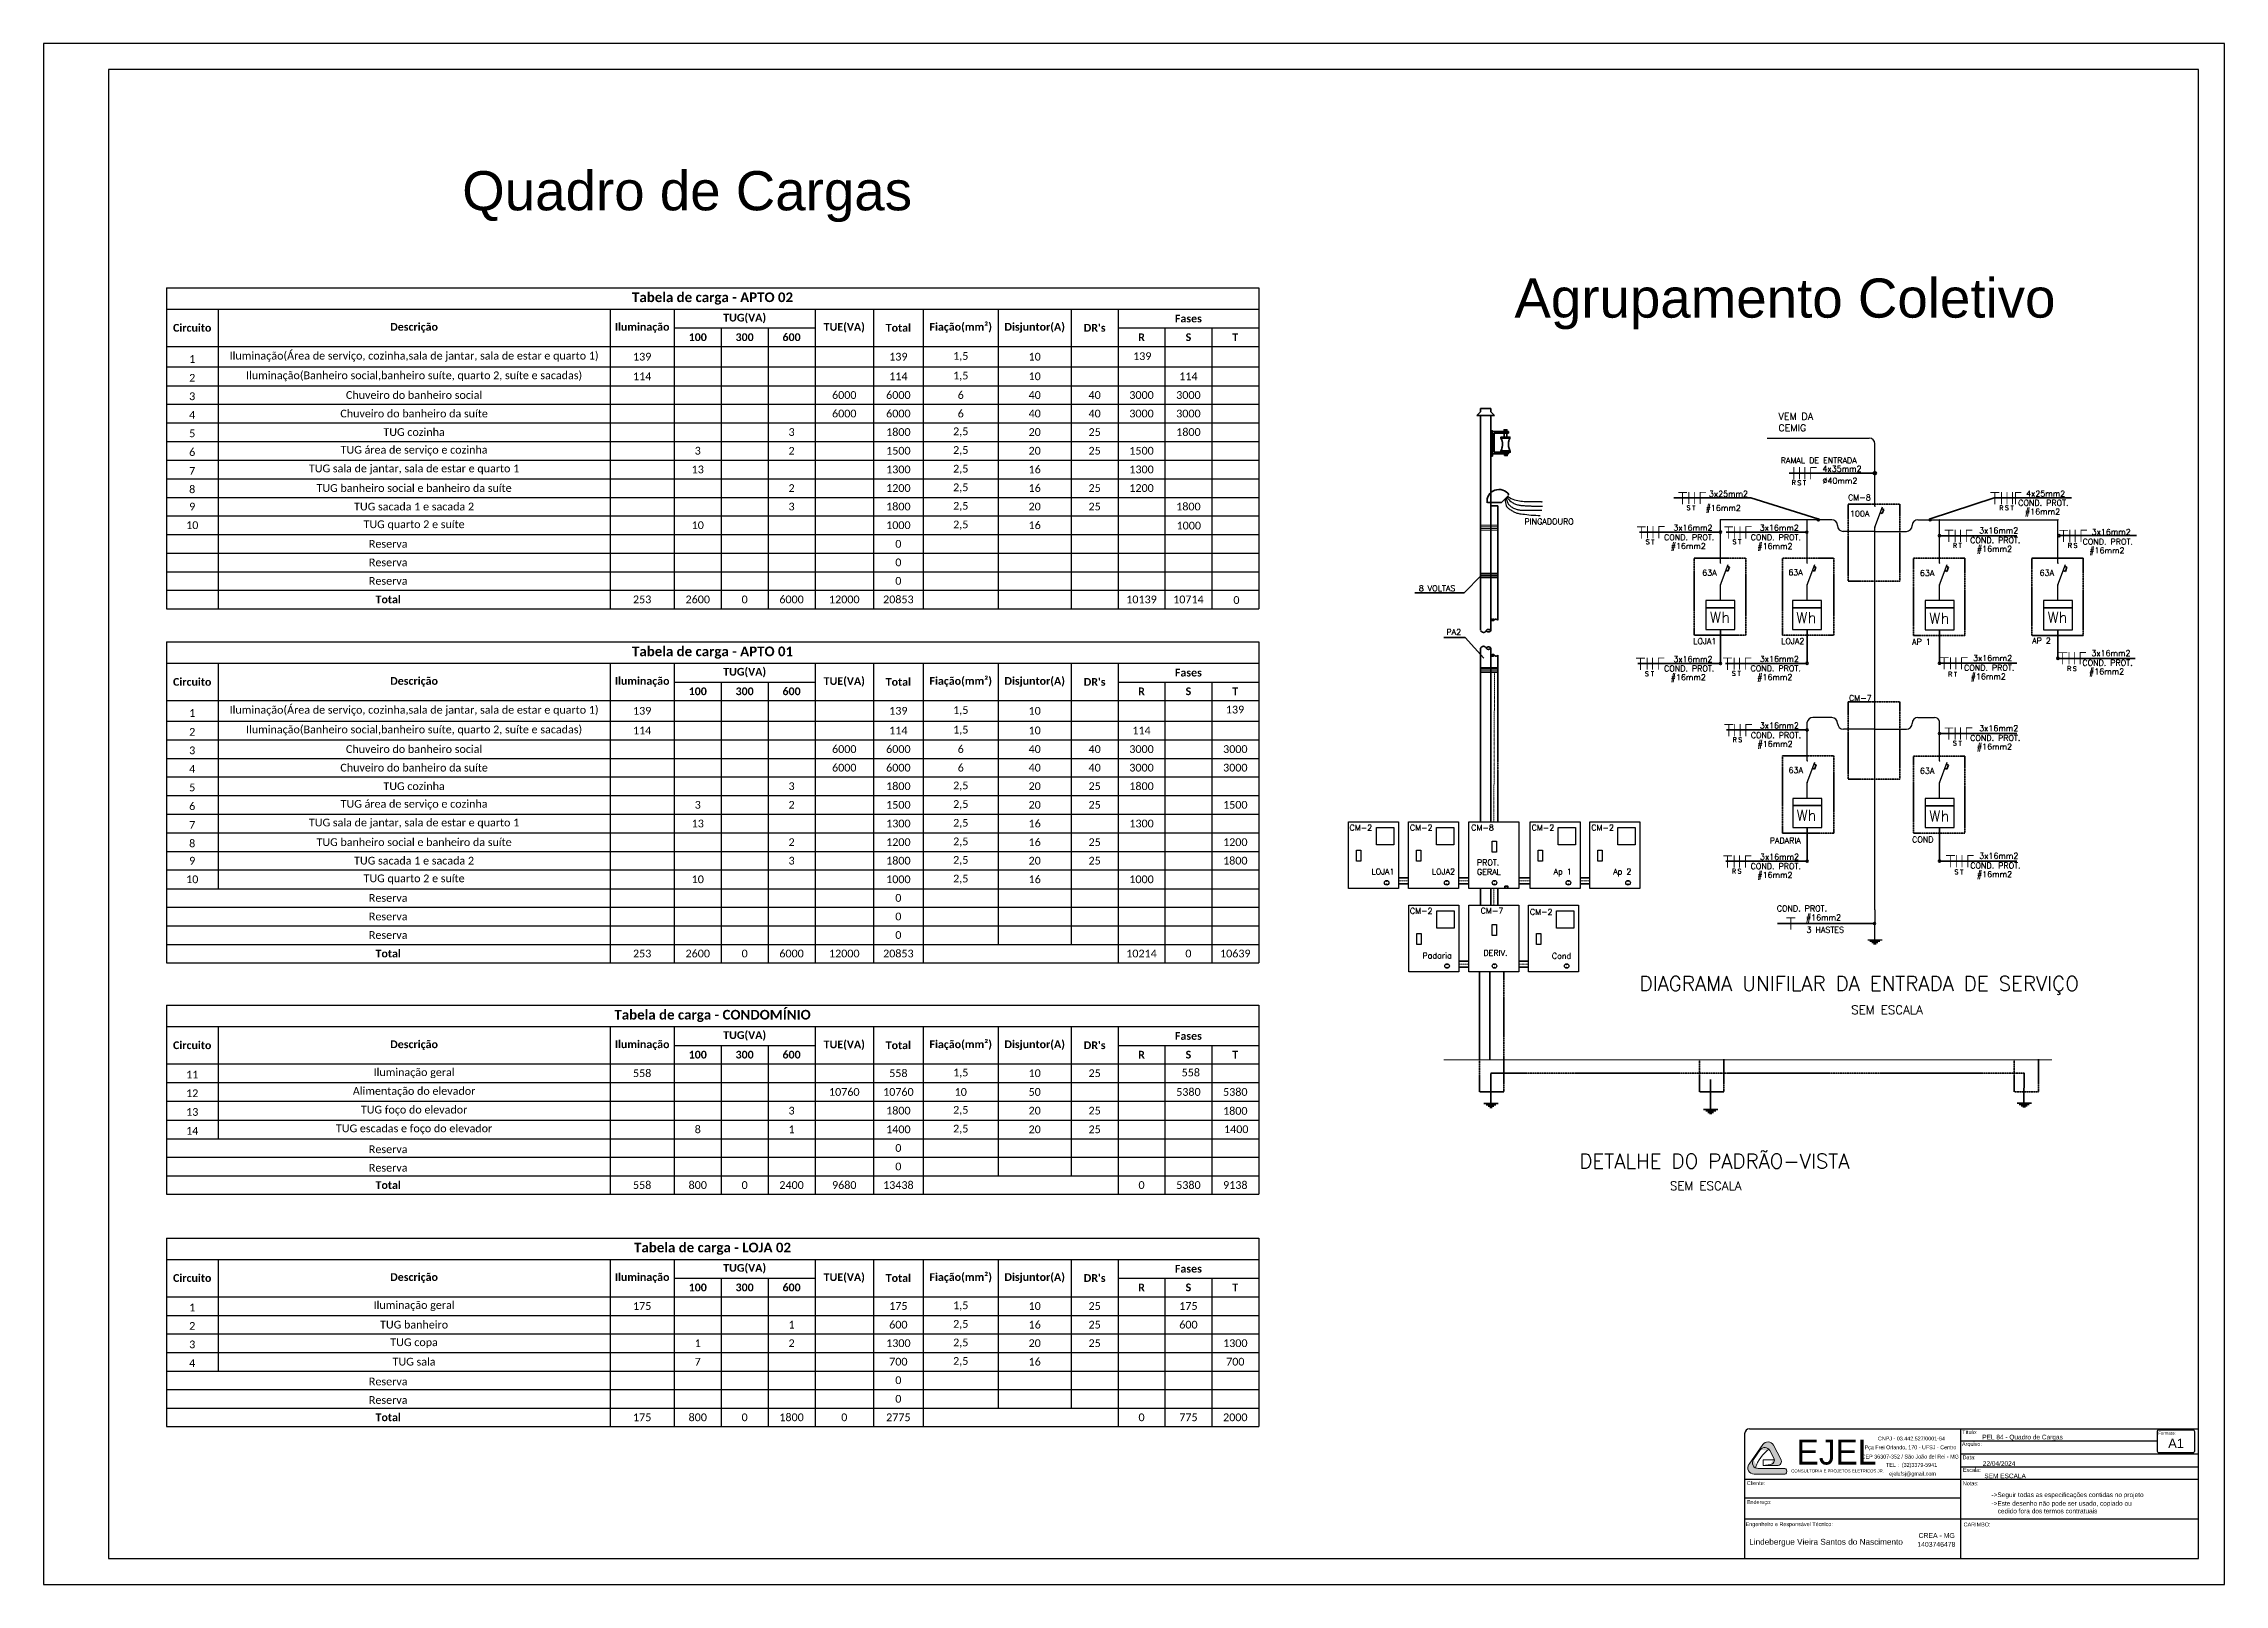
# Model space of a CAD drawing. Header units: millimetres. Extents: x 18652 to 51407, y 18252 to 30404.
# Drawn here: x 45126 to 49331, y 18252 to 21222 of the extents above; entities that cross this region are included whole.
import ezdxf

# ---------------------------------------------------------------- set-up
doc = ezdxf.new("R2010")
doc.units = ezdxf.units.MM
doc.linetypes.add('DASHDOT', pattern=[1, 0.5, -0.25, 0, -0.25])
doc.linetypes.add('HIDDEN', pattern=[0.375, 0.25, -0.125])
for name, color, linetype, lineweight in [('EJEL05130C', 130, 'Continuous', 30), ('EJEL0550C', 50, 'Continuous', 35), ('EJEL0580C', 80, 'Continuous', 9), ('EJEL0910C', 10, 'Continuous', 9), ('EJELFORMATO', 170, 'Continuous', 25)]:
    doc.layers.add(name, color=color, linetype=linetype, lineweight=lineweight)
doc.styles.add('AGEONE', font='')
doc.styles.add('AR', font='arial.ttf')
doc.styles.add('ROMANS', font='romans.shx')
doc.styles.get("Standard").update_dxf_attribs({"font": 'arial.ttf'})
doc.styles.add('t15', font='arial.ttf', dxfattribs={"height": 0.15})
doc.styles.get('AGEONE').set_extended_font_data('Ageone')

msp = doc.modelspace()

# ---------------------------------------------------------------- texts
for s, insert, char_height, width, attachment_point in [('{\\fCalibri|b1|i0|c0|p34;Tabela de carga - APTO 02}', (46415.7, 20730.7), 18.638, 2090.524, 5), ('{\\fCalibri|b1|i0|c0;TUG(VA)', (46477.6, 20692.1), 14.91, 255.392, 5), ('{\\fCalibri|b1|i0|c0;Fases', (47333.3, 20692.1), 14.91, 255.392, 5), ('{\\fCalibri|b1|i0|c0;Circuito', (45412.4, 20674.2), 14.91, 83.883, 5), ('{\\fCalibri|b1|i0|c0;Descrição', (45840.2, 20674.2), 14.91, 739.945, 5), ('{\\fCalibri|b1|i0|c0;Iluminação', (46280, 20674.2), 14.91, 108.113, 5), ('{\\fCalibri|b1|i0|c0;100', (46387.2, 20656.1), 14.91, 74.564, 5), ('{\\fCalibri|b1|i0|c0;300', (46477.6, 20656.1), 14.91, 74.564, 5), ('{\\fCalibri|b1|i0|c0;600', (46568.1, 20656.1), 14.91, 74.564, 5), ('{\\fCalibri|b1|i0|c0;TUE(VA)', (46669.7, 20674.2), 14.91, 96.93, 5), ('{\\fCalibri|b1|i0|c0;Total', (46774, 20674.2), 14.91, 80.156, 5), ('{\\fCalibri|b1|i0|c0;Fiação(mm²)', (46894.3, 20674.2), 14.91, 128.615, 5), ('{\\fCalibri|b1|i0|c0;Disjuntor(A)', (47036.9, 20674.2), 14.91, 124.887, 5), ("{\\fCalibri|b1|i0|c0;DR's", (47152.5, 20674.2), 14.91, 74.564, 5), ('{\\fCalibri|b1|i0|c0;R', (47242.9, 20656.1), 14.91, 74.564, 5), ('{\\fCalibri|b1|i0|c0;S', (47333.3, 20656.1), 14.91, 74.564, 5), ('{\\fCalibri|b1|i0|c0;T', (47423.7, 20656.1), 14.91, 74.564, 5), ('{\\fCalibri|b0|i0|c0;1', (45412.4, 20606.7), 14.91, 83.883, 8), ('{\\fCalibri|b0|i0|c0;Iluminação(Área de serviço, cozinha,sala de jantar, sala de estar e quarto 1)', (45840.2, 20618.5), 14.91, 739.945, 5), ('{\\fCalibri|b0|i0|c0;139', (46280, 20618.5), 14.91, 108.113, 5), ('{\\fCalibri|b0|i0|c0;139', (46774, 20618.5), 14.91, 80.156, 5), ('{\\fCalibri|b0|i0|c0;1,5', (46894.3, 20618.5), 14.91, 128.615, 5), ('{\\fCalibri|b0|i0|c0;10', (47036.9, 20618.5), 14.91, 124.887, 5), ('{\\fCalibri|b0|i0|c0;139', (47244.3, 20619.4), 14.91, 74.564, 5), ('{\\fCalibri|b0|i0|c0;2', (45412.4, 20570.4), 14.91, 83.883, 8), ('{\\fCalibri|b0|i0|c0;Iluminação(Banheiro social,banheiro suíte, quarto 2, suíte e sacadas)', (45840.2, 20580.7), 14.91, 739.945, 5), ('{\\fCalibri|b0|i0|c0;114', (46280, 20580.7), 14.91, 108.113, 5), ('{\\fCalibri|b0|i0|c0;114', (46774, 20580.7), 14.91, 80.156, 5), ('{\\fCalibri|b0|i0|c0;1,5', (46894.3, 20580.7), 14.91, 128.615, 5), ('{\\fCalibri|b0|i0|c0;10', (47036.9, 20580.7), 14.91, 124.887, 5), ('{\\fCalibri|b0|i0|c0;114', (47333.3, 20580.7), 14.91, 74.564, 5), ('{\\fCalibri|b0|i0|c0;3', (45412.4, 20534.7), 14.91, 83.883, 8), ('{\\fCalibri|b0|i0|c0;Chuveiro do banheiro social', (45840.2, 20544.6), 14.91, 739.945, 5), ('{\\fCalibri|b0|i0|c0;6000', (46669.7, 20544.6), 14.91, 96.93, 5), ('{\\fCalibri|b0|i0|c0;6000', (46774, 20544.6), 14.91, 80.156, 5), ('{\\fCalibri|b0|i0|c0;6', (46894.3, 20544.6), 14.91, 128.615, 5), ('{\\fCalibri|b0|i0|c0;40', (47036.9, 20544.6), 14.91, 124.887, 5), ('{\\fCalibri|b0|i0|c0;40', (47152.5, 20544.6), 14.91, 74.564, 5), ('{\\fCalibri|b0|i0|c0;3000', (47242.9, 20544.6), 14.91, 74.564, 5), ('{\\fCalibri|b0|i0|c0;3000', (47333.3, 20544.6), 14.91, 74.564, 5), ('{\\fCalibri|b0|i0|c0;4', (45412.4, 20499), 14.91, 83.883, 8), ('{\\fCalibri|b0|i0|c0;Chuveiro do banheiro da suíte', (45840.2, 20508.9), 14.91, 739.945, 5), ('{\\fCalibri|b0|i0|c0;TUG cozinha', (45840.2, 20473.2), 14.91, 739.945, 5), ('{\\fCalibri|b0|i0|c0;3', (46568.1, 20473.2), 14.91, 74.564, 5), ('{\\fCalibri|b0|i0|c0;6000', (46669.7, 20508.9), 14.91, 96.93, 5), ('{\\fCalibri|b0|i0|c0;6000', (46774, 20508.9), 14.91, 80.156, 5), ('{\\fCalibri|b0|i0|c0;1800', (46774, 20473.2), 14.91, 80.156, 5), ('{\\fCalibri|b0|i0|c0;2,5', (46894.3, 20473.2), 14.91, 128.615, 5), ('{\\fCalibri|b0|i0|c0;6', (46894.3, 20508.9), 14.91, 128.615, 5), ('{\\fCalibri|b0|i0|c0;40', (47036.9, 20508.9), 14.91, 124.887, 5), ('{\\fCalibri|b0|i0|c0;20', (47036.9, 20473.2), 14.91, 124.887, 5), ('{\\fCalibri|b0|i0|c0;40', (47152.5, 20508.9), 14.91, 74.564, 5), ('{\\fCalibri|b0|i0|c0;25', (47152.5, 20473.2), 14.91, 74.564, 5), ('{\\fCalibri|b0|i0|c0;3000', (47242.9, 20508.9), 14.91, 74.564, 5), ('{\\fCalibri|b0|i0|c0;3000', (47333.3, 20508.9), 14.91, 74.564, 5), ('{\\fCalibri|b0|i0|c0;1800', (47333.3, 20473.2), 14.91, 74.564, 5), ('{\\fCalibri|b0|i0|c0;5', (45412.4, 20463.2), 14.91, 83.883, 8), ('{\\fCalibri|b0|i0|c0;6', (45412.4, 20427.1), 14.91, 83.883, 8), ('{\\fCalibri|b0|i0|c0;TUG área de serviço e cozinha', (45840.2, 20437.2), 14.91, 739.945, 5), ('{\\fCalibri|b0|i0|c0;3', (46387.2, 20437.2), 14.91, 74.564, 5), ('{\\fCalibri|b0|i0|c0;2', (46568.1, 20437.2), 14.91, 74.564, 5), ('{\\fCalibri|b0|i0|c0;1500', (46774, 20437.2), 14.91, 80.156, 5), ('{\\fCalibri|b0|i0|c0;2,5', (46894.3, 20437.2), 14.91, 128.615, 5), ('{\\fCalibri|b0|i0|c0;20', (47036.9, 20437.2), 14.91, 124.887, 5), ('{\\fCalibri|b0|i0|c0;25', (47152.5, 20437.2), 14.91, 74.564, 5), ('{\\fCalibri|b0|i0|c0;1500', (47242.9, 20437.2), 14.91, 74.564, 5), ('{\\fCalibri|b0|i0|c0;7', (45412.4, 20391.1), 14.91, 83.883, 8), ('{\\fCalibri|b0|i0|c0;TUG sala de jantar, sala de estar e quarto 1', (45840.2, 20401.2), 14.91, 739.945, 5), ('{\\fCalibri|b0|i0|c0;13', (46387.2, 20401.2), 14.91, 74.564, 5), ('{\\fCalibri|b0|i0|c0;1300', (46774, 20401.2), 14.91, 80.156, 5), ('{\\fCalibri|b0|i0|c0;2,5', (46894.3, 20401.2), 14.91, 128.615, 5), ('{\\fCalibri|b0|i0|c0;16', (47036.9, 20401.2), 14.91, 124.887, 5), ('{\\fCalibri|b0|i0|c0;1300', (47242.9, 20401.2), 14.91, 74.564, 5), ('{\\fCalibri|b0|i0|c0;8', (45412.4, 20355.4), 14.91, 83.883, 8), ('{\\fCalibri|b0|i0|c0;TUG banheiro social e banheiro da suíte', (45840.2, 20365.3), 14.91, 739.945, 5), ('{\\fCalibri|b0|i0|c0;2', (46568.1, 20365.3), 14.91, 74.564, 5), ('{\\fCalibri|b0|i0|c0;1200', (46774, 20365.3), 14.91, 80.156, 5), ('{\\fCalibri|b0|i0|c0;2,5', (46894.3, 20365.3), 14.91, 128.615, 5), ('{\\fCalibri|b0|i0|c0;16', (47036.9, 20365.3), 14.91, 124.887, 5), ('{\\fCalibri|b0|i0|c0;25', (47152.5, 20365.3), 14.91, 74.564, 5), ('{\\fCalibri|b0|i0|c0;1200', (47242.9, 20365.3), 14.91, 74.564, 5), ('{\\fCalibri|b0|i0|c0;9', (45412.4, 20329.6), 14.91, 83.883, 5), ('{\\fCalibri|b0|i0|c0;TUG sacada 1 e sacada 2', (45840.2, 20329.6), 14.91, 739.945, 5), ('{\\fCalibri|b0|i0|c0;3', (46568.1, 20329.6), 14.91, 74.564, 5), ('{\\fCalibri|b0|i0|c0;1800', (46774, 20329.6), 14.91, 80.156, 5), ('{\\fCalibri|b0|i0|c0;2,5', (46894.3, 20329.6), 14.91, 128.615, 5), ('{\\fCalibri|b0|i0|c0;20', (47036.9, 20329.6), 14.91, 124.887, 5), ('{\\fCalibri|b0|i0|c0;25', (47152.5, 20329.6), 14.91, 74.564, 5), ('{\\fCalibri|b0|i0|c0;1800', (47333.3, 20329.6), 14.91, 74.564, 5), ('{\\fCalibri|b0|i0|c0;10', (45412.4, 20293.7), 14.91, 83.883, 5), ('{\\fCalibri|b0|i0|c0;TUG quarto 2 e suíte', (45840.2, 20293.7), 14.91, 739.945, 5), ('{\\fCalibri|b0|i0|c0;10', (46387.2, 20293.7), 14.91, 74.564, 5), ('{\\fCalibri|b0|i0|c0;1000', (46774, 20293.7), 14.91, 80.156, 5), ('{\\fCalibri|b0|i0|c0;2,5', (46894.3, 20293.7), 14.91, 128.615, 5), ('{\\fCalibri|b0|i0|c0;16', (47036.9, 20293.7), 14.91, 124.887, 5), ('{\\fCalibri|b0|i0|c0;1000', (47334, 20292.9), 14.91, 74.564, 5), ('{\\fCalibri|b0|i0|c0;Reserva', (45790.3, 20257.7), 14.91, 839.678, 5), ('{\\fCalibri|b0|i0|c0;Reserva', (45790.3, 20222), 14.91, 839.678, 5), ('{\\fCalibri|b0|i0|c0;0', (46774, 20257.7), 14.91, 80.156, 5), ('{\\fCalibri|b0|i0|c0;0', (46774, 20222), 14.91, 80.156, 5), ('{\\fCalibri|b0|i0|c0;Reserva', (45790.3, 20186.3), 14.91, 839.678, 5), ('{\\fCalibri|b0|i0|c0;0', (46774, 20186.3), 14.91, 80.156, 5), ('{\\fCalibri|b1|i0|c0;Total', (45790.3, 20150.6), 14.91, 839.678, 5), ('{\\fCalibri|b0|i0|c0;253', (46280, 20150.6), 14.91, 108.113, 5), ('{\\fCalibri|b0|i0|c0;2600', (46387.2, 20150.6), 14.91, 74.564, 5), ('{\\fCalibri|b0|i0|c0;0', (46477.6, 20150.6), 14.91, 74.564, 5), ('{\\fCalibri|b0|i0|c0;6000', (46568.1, 20150.6), 14.91, 74.564, 5), ('{\\fCalibri|b0|i0|c0;12000', (46669.7, 20150.6), 14.91, 96.93, 5), ('{\\fCalibri|b0|i0|c0;20853', (46774, 20150.6), 14.91, 80.156, 5), ('{\\fCalibri|b0|i0|c0|p34;10139}', (47242.9, 20150.6), 14.91, 74.564, 5), ('{\\fCalibri|b0|i0|c0|p34;10714}', (47333.3, 20150.6), 14.91, 74.564, 5), ('{\\fCalibri|b0|i0|c0;0', (47425.9, 20149.4), 14.91, 74.564, 5), ('{\\fCalibri|b1|i0|c0|p34;Tabela de carga - APTO 01}', (46415.7, 20048.1), 18.638, 2090.524, 5), ('{\\fCalibri|b1|i0|c0;TUG(VA)', (46477.6, 20009.5), 14.91, 255.392, 5), ('{\\fCalibri|b1|i0|c0;Fases', (47333.3, 20009.5), 14.91, 255.392, 5), ('{\\fCalibri|b1|i0|c0;Circuito', (45412.4, 19991.6), 14.91, 83.883, 5), ('{\\fCalibri|b1|i0|c0;Descrição', (45840.2, 19991.6), 14.91, 739.945, 5), ('{\\fCalibri|b1|i0|c0;Iluminação', (46280, 19991.6), 14.91, 108.113, 5), ('{\\fCalibri|b1|i0|c0;100', (46387.2, 19973.5), 14.91, 74.564, 5), ('{\\fCalibri|b1|i0|c0;300', (46477.6, 19973.5), 14.91, 74.564, 5), ('{\\fCalibri|b1|i0|c0;600', (46568.1, 19973.5), 14.91, 74.564, 5), ('{\\fCalibri|b1|i0|c0;TUE(VA)', (46669.7, 19991.6), 14.91, 96.93, 5), ('{\\fCalibri|b1|i0|c0;Total', (46774, 19991.6), 14.91, 80.156, 5), ('{\\fCalibri|b1|i0|c0;Fiação(mm²)', (46894.3, 19991.6), 14.91, 128.615, 5), ('{\\fCalibri|b1|i0|c0;Disjuntor(A)', (47036.9, 19991.6), 14.91, 124.887, 5), ("{\\fCalibri|b1|i0|c0;DR's", (47152.5, 19991.6), 14.91, 74.564, 5), ('{\\fCalibri|b1|i0|c0;R', (47242.9, 19973.5), 14.91, 74.564, 5), ('{\\fCalibri|b1|i0|c0;S', (47333.3, 19973.5), 14.91, 74.564, 5), ('{\\fCalibri|b1|i0|c0;T', (47423.7, 19973.5), 14.91, 74.564, 5), ('{\\fCalibri|b0|i0|c0;1', (45412.4, 19924.2), 14.91, 83.883, 8), ('{\\fCalibri|b0|i0|c0|p34;Iluminação(Área de serviço, cozinha,sala de jantar, sala de estar e quarto 1)}', (45840.2, 19935.9), 14.9105, 739.945, 5), ('{\\fCalibri|b0|i0|c0;139', (46280, 19935.9), 14.91, 108.113, 5), ('{\\fCalibri|b0|i0|c0;139', (46774, 19935.9), 14.91, 80.156, 5), ('{\\fCalibri|b0|i0|c0;1,5', (46894.3, 19935.9), 14.91, 128.615, 5), ('{\\fCalibri|b0|i0|c0;10', (47036.9, 19935.9), 14.91, 124.887, 5), ('{\\fCalibri|b0|i0|c0;139', (47423.2, 19938.2), 14.91, 74.564, 5), ('{\\fCalibri|b0|i0|c0;2', (45412.4, 19887.8), 14.91, 83.883, 8), ('{\\fCalibri|b0|i0|c0;Iluminação(Banheiro social,banheiro suíte, quarto 2, suíte e sacadas)', (45840.2, 19898.1), 14.91, 739.945, 5), ('{\\fCalibri|b0|i0|c0;114', (46280, 19898.1), 14.91, 108.113, 5), ('{\\fCalibri|b0|i0|c0;114', (46774, 19898.1), 14.91, 80.156, 5), ('{\\fCalibri|b0|i0|c0;1,5', (46894.3, 19898.1), 14.91, 128.615, 5), ('{\\fCalibri|b0|i0|c0;10', (47036.9, 19898.1), 14.91, 124.887, 5), ('{\\fCalibri|b0|i0|c0;114', (47242.9, 19898.1), 14.91, 74.564, 5), ('{\\fCalibri|b0|i0|c0;3', (45412.4, 19852.1), 14.91, 83.883, 8), ('{\\fCalibri|b0|i0|c0|p34;Chuveiro do banheiro social}', (45840.2, 19862.1), 14.91, 739.945, 5), ('{\\fCalibri|b0|i0|c0;6000', (46669.7, 19862.1), 14.91, 96.93, 5), ('{\\fCalibri|b0|i0|c0;6000', (46774, 19862.1), 14.91, 80.156, 5), ('{\\fCalibri|b0|i0|c0;6', (46894.3, 19862.1), 14.91, 128.615, 5), ('{\\fCalibri|b0|i0|c0;40', (47036.9, 19862.1), 14.91, 124.887, 5), ('{\\fCalibri|b0|i0|c0;40', (47152.5, 19862.1), 14.91, 74.564, 5), ('{\\fCalibri|b0|i0|c0;3000', (47242.9, 19862.1), 14.91, 74.564, 5), ('{\\fCalibri|b0|i0|c0;3000', (47423.7, 19862.1), 14.91, 74.564, 5), ('{\\fCalibri|b0|i0|c0;4', (45412.4, 19816.4), 14.91, 83.883, 8), ('{\\fCalibri|b0|i0|c0|p34;Chuveiro do banheiro da suíte}', (45840.2, 19826.3), 14.91, 739.945, 5), ('{\\fCalibri|b0|i0|c0;6000', (46669.7, 19826.3), 14.91, 96.93, 5), ('{\\fCalibri|b0|i0|c0;6000', (46774, 19826.3), 14.91, 80.156, 5), ('{\\fCalibri|b0|i0|c0;6', (46894.3, 19826.3), 14.91, 128.615, 5), ('{\\fCalibri|b0|i0|c0;40', (47036.9, 19826.3), 14.91, 124.887, 5), ('{\\fCalibri|b0|i0|c0;40', (47152.5, 19826.3), 14.91, 74.564, 5), ('{\\fCalibri|b0|i0|c0;3000', (47242.9, 19826.3), 14.91, 74.564, 5), ('{\\fCalibri|b0|i0|c0;3000', (47423.7, 19826.3), 14.91, 74.564, 5), ('{\\fCalibri|b0|i0|c0;5', (45412.4, 19780.7), 14.91, 83.883, 8), ('{\\fCalibri|b0|i0|c0|p34;TUG área de serviço e cozinha}', (45840.2, 19754.7), 14.91, 739.945, 5), ('{\\fCalibri|b0|i0|c0|p34;TUG cozinha}', (45840.2, 19790.6), 14.91, 739.945, 5), ('{\\fCalibri|b0|i0|c0;3', (46568.1, 19790.6), 14.91, 74.564, 5), ('{\\fCalibri|b0|i0|c0;1800', (46774, 19790.6), 14.91, 80.156, 5), ('{\\fCalibri|b0|i0|c0;2,5', (46894.3, 19790.6), 14.91, 128.615, 5), ('{\\fCalibri|b0|i0|c0;2,5', (46894.3, 19754.7), 14.91, 128.615, 5), ('{\\fCalibri|b0|i0|c0;20', (47036.9, 19790.6), 14.91, 124.887, 5), ('{\\fCalibri|b0|i0|c0;25', (47152.5, 19790.6), 14.91, 74.564, 5), ('{\\fCalibri|b0|i0|c0;1800', (47242.9, 19790.6), 14.91, 74.564, 5), ('{\\fCalibri|b0|i0|c0;6', (45412.4, 19744.5), 14.91, 83.883, 8), ('{\\fCalibri|b0|i0|c0;7', (45412.4, 19708.5), 14.91, 83.883, 8), ('{\\fCalibri|b0|i0|c0|p34;TUG sala de jantar, sala de estar e quarto 1}', (45840.2, 19718.6), 14.91, 739.945, 5), ('{\\fCalibri|b0|i0|c0;13', (46387.2, 19718.6), 14.91, 74.564, 5), ('{\\fCalibri|b0|i0|c0;3', (46387.2, 19754.7), 14.91, 74.564, 5), ('{\\fCalibri|b0|i0|c0;2', (46568.1, 19754.7), 14.91, 74.564, 5), ('{\\fCalibri|b0|i0|c0;1500', (46774, 19754.7), 14.91, 80.156, 5), ('{\\fCalibri|b0|i0|c0;1300', (46774, 19718.6), 14.91, 80.156, 5), ('{\\fCalibri|b0|i0|c0;2,5', (46894.3, 19718.6), 14.91, 128.615, 5), ('{\\fCalibri|b0|i0|c0;20', (47036.9, 19754.7), 14.91, 124.887, 5), ('{\\fCalibri|b0|i0|c0;16', (47036.9, 19718.6), 14.91, 124.887, 5), ('{\\fCalibri|b0|i0|c0;25', (47152.5, 19754.7), 14.91, 74.564, 5), ('{\\fCalibri|b0|i0|c0;1300', (47242.9, 19718.6), 14.91, 74.564, 5), ('{\\fCalibri|b0|i0|c0;1500', (47423.7, 19754.7), 14.91, 74.564, 5), ('{\\fCalibri|b0|i0|c0;8', (45412.4, 19672.8), 14.91, 83.883, 8), ('{\\fCalibri|b0|i0|c0|p34;TUG banheiro social e banheiro da suíte}', (45840.2, 19682.7), 14.91, 739.945, 5), ('{\\fCalibri|b0|i0|c0;2', (46568.1, 19682.7), 14.91, 74.564, 5), ('{\\fCalibri|b0|i0|c0;1200', (46774, 19682.7), 14.91, 80.156, 5), ('{\\fCalibri|b0|i0|c0;2,5', (46894.3, 19682.7), 14.91, 128.615, 5), ('{\\fCalibri|b0|i0|c0;16', (47036.9, 19682.7), 14.91, 124.887, 5), ('{\\fCalibri|b0|i0|c0;25', (47152.5, 19682.7), 14.91, 74.564, 5), ('{\\fCalibri|b0|i0|c0;1200', (47423.7, 19682.7), 14.91, 74.564, 5), ('{\\fCalibri|b0|i0|c0;9', (45412.4, 19647), 14.91, 83.883, 5), ('{\\fCalibri|b0|i0|c0|p34;TUG sacada 1 e sacada 2}', (45840.2, 19647), 14.91, 739.945, 5), ('{\\fCalibri|b0|i0|c0;3', (46568.1, 19647), 14.91, 74.564, 5), ('{\\fCalibri|b0|i0|c0;1800', (46774, 19647), 14.91, 80.156, 5), ('{\\fCalibri|b0|i0|c0;2,5', (46894.3, 19647), 14.91, 128.615, 5), ('{\\fCalibri|b0|i0|c0;20', (47036.9, 19647), 14.91, 124.887, 5), ('{\\fCalibri|b0|i0|c0;25', (47152.5, 19647), 14.91, 74.564, 5), ('{\\fCalibri|b0|i0|c0;1800', (47423.7, 19647), 14.91, 74.564, 5), ('{\\fCalibri|b0|i0|c0;10', (45412.4, 19611.1), 14.91, 83.883, 5), ('{\\fCalibri|b0|i0|c0|p34;TUG quarto 2 e suíte}', (45840.2, 19611.1), 14.91, 739.945, 5), ('{\\fCalibri|b0|i0|c0;10', (46387.2, 19611.1), 14.91, 74.564, 5), ('{\\fCalibri|b0|i0|c0;1000', (46774, 19611.1), 14.91, 80.156, 5), ('{\\fCalibri|b0|i0|c0;2,5', (46894.3, 19611.1), 14.91, 128.615, 5), ('{\\fCalibri|b0|i0|c0;16', (47036.9, 19611.1), 14.91, 124.887, 5), ('{\\fCalibri|b0|i0|c0;1000', (47242.9, 19611.1), 14.91, 74.564, 5), ('{\\fCalibri|b0|i0|c0;Reserva', (45790.3, 19575.2), 14.91, 839.678, 5), ('{\\fCalibri|b0|i0|c0;0', (46774, 19575.2), 14.91, 80.156, 5), ('{\\fCalibri|b0|i0|c0;Reserva', (45790.3, 19539.4), 14.91, 839.678, 5), ('{\\fCalibri|b0|i0|c0;Reserva', (45790.3, 19503.7), 14.91, 839.678, 5), ('{\\fCalibri|b0|i0|c0;0', (46774, 19539.4), 14.91, 80.156, 5), ('{\\fCalibri|b0|i0|c0;0', (46774, 19503.7), 14.91, 80.156, 5), ('{\\fCalibri|b1|i0|c0;Total', (45790.3, 19468), 14.91, 839.678, 5), ('{\\fCalibri|b0|i0|c0;253', (46280, 19468), 14.91, 108.113, 5), ('{\\fCalibri|b0|i0|c0;2600', (46387.2, 19468), 14.91, 74.564, 5), ('{\\fCalibri|b0|i0|c0;0', (46477.6, 19468), 14.91, 74.564, 5), ('{\\fCalibri|b0|i0|c0;6000', (46568.1, 19468), 14.91, 74.564, 5), ('{\\fCalibri|b0|i0|c0;12000', (46669.7, 19468), 14.91, 96.93, 5), ('{\\fCalibri|b0|i0|c0;20853', (46774, 19468), 14.91, 80.156, 5), ('{\\fCalibri|b0|i0|c0|p34;10214}', (47242.9, 19468), 14.91, 74.564, 5), ('{\\fCalibri|b0|i0|c0;0', (47333.3, 19468), 14.91, 74.564, 5), ('{\\fCalibri|b0|i0|c0|p34;10639}', (47423.7, 19468), 14.91, 74.564, 5), ('{\\fCalibri|b1|i0|c0|p34;Tabela de carga - CONDOMÍNIO}', (46415.7, 19347.7), 18.638, 2090.524, 5), ('{\\fCalibri|b1|i0|c0;Descrição', (45840.2, 19291.2), 14.91, 739.945, 5), ('{\\fCalibri|b1|i0|c0;Iluminação', (46280, 19291.2), 14.91, 108.113, 5), ('{\\fCalibri|b1|i0|c0;TUG(VA)', (46477.6, 19309.1), 14.91, 255.392, 5), ('{\\fCalibri|b1|i0|c0;TUE(VA)', (46669.7, 19291.2), 14.91, 96.93, 5), ('{\\fCalibri|b1|i0|c0;Fiação(mm²)', (46894.3, 19291.2), 14.91, 128.615, 5), ('{\\fCalibri|b1|i0|c0;Disjuntor(A)', (47036.9, 19291.2), 14.91, 124.887, 5), ('{\\fCalibri|b1|i0|c0;Fases', (47333.3, 19309.1), 14.91, 255.392, 5), ('{\\fCalibri|b1|i0|c0;Circuito', (45412.4, 19291.2), 14.91, 83.883, 5), ('{\\fCalibri|b1|i0|c0;100', (46387.2, 19273.1), 14.91, 74.564, 5), ('{\\fCalibri|b1|i0|c0;300', (46477.6, 19273.1), 14.91, 74.564, 5), ('{\\fCalibri|b1|i0|c0;600', (46568.1, 19273.1), 14.91, 74.564, 5), ('{\\fCalibri|b1|i0|c0;Total', (46774, 19291.2), 14.91, 80.156, 5), ("{\\fCalibri|b1|i0|c0;DR's", (47152.5, 19291.2), 14.91, 74.564, 5), ('{\\fCalibri|b1|i0|c0;R', (47242.9, 19273.1), 14.91, 74.564, 5), ('{\\fCalibri|b1|i0|c0;S', (47333.3, 19273.1), 14.91, 74.564, 5), ('{\\fCalibri|b1|i0|c0;T', (47423.7, 19273.1), 14.91, 74.564, 5), ('{\\fCalibri|b0|i0|c0|p34;11}', (45412.4, 19227.2), 14.91, 83.883, 8), ('{\\fCalibri|b0|i0|c0;Iluminação geral', (45840.2, 19237.3), 14.91, 739.945, 5), ('{\\fCalibri|b0|i0|c0;558', (46280, 19237.3), 14.91, 108.113, 5), ('{\\fCalibri|b0|i0|c0;558', (46774, 19237.3), 14.91, 80.156, 5), ('{\\fCalibri|b0|i0|c0;1,5', (46894.3, 19237.3), 14.91, 128.615, 5), ('{\\fCalibri|b0|i0|c0;10', (47036.9, 19237.3), 14.91, 124.887, 5), ('{\\fCalibri|b0|i0|c0;25', (47152.5, 19237.3), 14.91, 74.564, 5), ('{\\fCalibri|b0|i0|c0;558', (47337.9, 19238.7), 14.91, 74.564, 5), ('{\\fCalibri|b0|i0|c0|p34;12}', (45412.4, 19191.2), 14.91, 83.883, 8), ('{\\fCalibri|b0|i0|c0|p34;Alimentação do elevador}', (45840.2, 19201.2), 14.91, 739.945, 5), ('{\\fCalibri|b0|i0|c0|p34;TUG foço do elevador}', (45840.2, 19165.2), 14.91, 739.945, 5), ('{\\fCalibri|b0|i0|c0|p34;10760}', (46669.7, 19201.2), 14.91, 96.93, 5), ('{\\fCalibri|b0|i0|c0|p34;10760}', (46774, 19201.2), 14.91, 80.156, 5), ('{\\fCalibri|b0|i0|c0;10', (46894.3, 19201.2), 14.91, 128.615, 5), ('{\\fCalibri|b0|i0|c0;50', (47036.9, 19201.2), 14.91, 124.887, 5), ('{\\fCalibri|b0|i0|c0;5380', (47333.3, 19201.2), 14.91, 74.564, 5), ('{\\fCalibri|b0|i0|c0;5380', (47423.7, 19201.2), 14.91, 74.564, 5), ('{\\fCalibri|b0|i0|c0|p34;13}', (45412.4, 19155.1), 14.91, 83.883, 8), ('{\\fCalibri|b0|i0|c0|p34;14}', (45412.4, 19119), 14.91, 83.883, 8), ('{\\fCalibri|b0|i0|c0|p34;TUG escadas e foço do elevador}', (45840.2, 19129.1), 14.91, 739.945, 5), ('{\\fCalibri|b0|i0|c0;8', (46387.2, 19129.1), 14.91, 74.564, 5), ('{\\fCalibri|b0|i0|c0;3', (46568.1, 19165.2), 14.91, 74.564, 5), ('{\\fCalibri|b0|i0|c0;1', (46568.1, 19129.1), 14.91, 74.564, 5), ('{\\fCalibri|b0|i0|c0;1800', (46774, 19165.2), 14.91, 80.156, 5), ('{\\fCalibri|b0|i0|c0;1400', (46774, 19129.1), 14.91, 80.156, 5), ('{\\fCalibri|b0|i0|c0;2,5', (46894.3, 19165.2), 14.91, 128.615, 5), ('{\\fCalibri|b0|i0|c0;2,5', (46894.3, 19129.1), 14.91, 128.615, 5), ('{\\fCalibri|b0|i0|c0;20', (47036.9, 19165.2), 14.91, 124.887, 5), ('{\\fCalibri|b0|i0|c0;20', (47036.9, 19129.1), 14.91, 124.887, 5), ('{\\fCalibri|b0|i0|c0;25', (47152.5, 19165.2), 14.91, 74.564, 5), ('{\\fCalibri|b0|i0|c0;25', (47152.5, 19129.1), 14.91, 74.564, 5), ('{\\fCalibri|b0|i0|c0|p34;1800}', (47423.7, 19164.6), 14.91, 74.564, 5), ('{\\fCalibri|b0|i0|c0|p34;1400}', (47425.5, 19129.3), 14.91, 74.564, 5), ('{\\fCalibri|b0|i0|c0;Reserva', (45790.3, 19083.2), 14.91, 839.678, 8), ('{\\fCalibri|b0|i0|c0;0', (46774, 19093.2), 14.91, 80.156, 5), ('{\\fCalibri|b0|i0|c0;Reserva', (45790.3, 19047.5), 14.91, 839.678, 8), ('{\\fCalibri|b0|i0|c0;0', (46774, 19057.5), 14.91, 80.156, 5), ('{\\fCalibri|b1|i0|c0;Total', (45790.3, 19021.7), 14.91, 839.678, 5), ('{\\fCalibri|b0|i0|c0;558', (46280, 19021.7), 14.91, 108.113, 5), ('{\\fCalibri|b0|i0|c0;800', (46387.2, 19021.7), 14.91, 74.564, 5), ('{\\fCalibri|b0|i0|c0;0', (46477.6, 19021.7), 14.91, 74.564, 5), ('{\\fCalibri|b0|i0|c0;2400', (46568.1, 19021.7), 14.91, 74.564, 5), ('{\\fCalibri|b0|i0|c0;9680', (46669.7, 19021.7), 14.91, 96.93, 5), ('{\\fCalibri|b0|i0|c0;13438', (46774, 19021.7), 14.91, 80.156, 5), ('{\\fCalibri|b0|i0|c0;0', (47242.9, 19021.7), 14.91, 74.564, 5), ('{\\fCalibri|b0|i0|c0;5380', (47333.3, 19021.7), 14.91, 74.564, 5), ('{\\fCalibri|b0|i0|c0;9138', (47423.7, 19021.7), 14.91, 74.564, 5), ('{\\fCalibri|b1|i0|c0|p34;Tabela de carga - LOJA 02}', (46415.7, 18899), 18.638, 2090.524, 5), ('{\\fCalibri|b1|i0|c0;Circuito', (45412.4, 18842.5), 14.91, 83.883, 5), ('{\\fCalibri|b1|i0|c0;Descrição', (45840.2, 18842.5), 14.91, 739.945, 5), ('{\\fCalibri|b1|i0|c0;Iluminação', (46280, 18842.5), 14.91, 108.113, 5), ('{\\fCalibri|b1|i0|c0;TUG(VA)', (46477.6, 18860.4), 14.91, 255.392, 5), ('{\\fCalibri|b1|i0|c0;TUE(VA)', (46669.7, 18842.5), 14.91, 96.93, 5), ('{\\fCalibri|b1|i0|c0;Total', (46774, 18842.5), 14.91, 80.156, 5), ('{\\fCalibri|b1|i0|c0;Fiação(mm²)', (46894.3, 18842.5), 14.91, 128.615, 5), ('{\\fCalibri|b1|i0|c0;Disjuntor(A)', (47036.9, 18842.5), 14.91, 124.887, 5), ("{\\fCalibri|b1|i0|c0;DR's", (47152.5, 18842.5), 14.91, 74.564, 5), ('{\\fCalibri|b1|i0|c0;Fases', (47333.3, 18860.4), 14.91, 255.392, 5), ('{\\fCalibri|b0|i0|c0;Iluminação geral', (45840.2, 18788.5), 14.91, 739.945, 5), ('{\\fCalibri|b1|i0|c0;100', (46387.2, 18824.4), 14.91, 74.564, 5), ('{\\fCalibri|b1|i0|c0;300', (46477.6, 18824.4), 14.91, 74.564, 5), ('{\\fCalibri|b1|i0|c0;600', (46568.1, 18824.4), 14.91, 74.564, 5), ('{\\fCalibri|b0|i0|c0;1,5', (46894.3, 18788.5), 14.91, 128.615, 5), ('{\\fCalibri|b1|i0|c0;R', (47242.9, 18824.4), 14.91, 74.564, 5), ('{\\fCalibri|b1|i0|c0;S', (47333.3, 18824.4), 14.91, 74.564, 5), ('{\\fCalibri|b1|i0|c0;T', (47423.7, 18824.4), 14.91, 74.564, 5), ('{\\fCalibri|b0|i0|c0;2', (45412.4, 18742.7), 14.91, 83.883, 8), ('{\\fCalibri|b0|i0|c0;1', (45412.4, 18778.4), 14.91, 83.883, 8), ('{\\fCalibri|b0|i0|c0|p34;TUG banheiro}', (45840.2, 18752.6), 14.91, 739.945, 5), ('{\\fCalibri|b0|i0|c0;175', (46280, 18788.5), 14.91, 108.113, 5), ('{\\fCalibri|b0|i0|c0;1', (46568.1, 18752.6), 14.91, 74.564, 5), ('{\\fCalibri|b0|i0|c0;600', (46774, 18752.6), 14.91, 80.156, 5), ('{\\fCalibri|b0|i0|c0;175', (46774, 18788.5), 14.91, 80.156, 5), ('{\\fCalibri|b0|i0|c0;2,5', (46894.3, 18752.6), 14.91, 128.615, 5), ('{\\fCalibri|b0|i0|c0;10', (47036.9, 18788.5), 14.91, 124.887, 5), ('{\\fCalibri|b0|i0|c0;16', (47036.9, 18752.6), 14.91, 124.887, 5), ('{\\fCalibri|b0|i0|c0;25', (47152.5, 18788.5), 14.91, 74.564, 5), ('{\\fCalibri|b0|i0|c0;25', (47152.5, 18752.6), 14.91, 74.564, 5), ('{\\fCalibri|b0|i0|c0;600', (47333.3, 18752.6), 14.91, 74.564, 5), ('{\\fCalibri|b0|i0|c0;175', (47333.3, 18788.5), 14.91, 74.564, 5), ('{\\fCalibri|b0|i0|c0;3', (45412.4, 18707), 14.91, 83.883, 8), ('{\\fCalibri|b0|i0|c0|p34;TUG copa}', (45840.2, 18716.9), 14.91, 739.945, 5), ('{\\fCalibri|b0|i0|c0;1', (46387.2, 18716.9), 14.91, 74.564, 5), ('{\\fCalibri|b0|i0|c0;2', (46568.1, 18716.9), 14.91, 74.564, 5), ('{\\fCalibri|b0|i0|c0;1300', (46774, 18716.9), 14.91, 80.156, 5), ('{\\fCalibri|b0|i0|c0;2,5', (46894.3, 18716.9), 14.91, 128.615, 5), ('{\\fCalibri|b0|i0|c0;20', (47036.9, 18716.9), 14.91, 124.887, 5), ('{\\fCalibri|b0|i0|c0;25', (47152.5, 18716.9), 14.91, 74.564, 5), ('{\\fCalibri|b0|i0|c0;1300', (47423.7, 18716.9), 14.91, 74.564, 5), ('{\\fCalibri|b0|i0|c0;4', (45412.4, 18671.2), 14.91, 83.883, 8), ('{\\fCalibri|b0|i0|c0|p34;TUG sala }', (45840.2, 18681.2), 14.91, 739.945, 5), ('{\\fCalibri|b0|i0|c0;7', (46387.2, 18681.2), 14.91, 74.564, 5), ('{\\fCalibri|b0|i0|c0;700', (46774, 18681.2), 14.91, 80.156, 5), ('{\\fCalibri|b0|i0|c0;2,5', (46894.3, 18681.2), 14.91, 128.615, 5), ('{\\fCalibri|b0|i0|c0;16', (47036.9, 18681.2), 14.91, 124.887, 5), ('{\\fCalibri|b0|i0|c0;700', (47423.7, 18681.2), 14.91, 74.564, 5), ('{\\fCalibri|b0|i0|c0;Reserva', (45790.3, 18635.5), 14.91, 839.678, 8), ('{\\fCalibri|b0|i0|c0;0', (46774, 18645.5), 14.91, 80.156, 5), ('{\\fCalibri|b0|i0|c0;Reserva', (45790.3, 18599.8), 14.91, 839.678, 8), ('{\\fCalibri|b0|i0|c0;0', (46774, 18609.7), 14.91, 80.156, 5), ('{\\fCalibri|b1|i0|c0;Total', (45790.3, 18574), 14.91, 839.678, 5), ('{\\fCalibri|b0|i0|c0;175', (46280, 18574), 14.91, 108.113, 5), ('{\\fCalibri|b0|i0|c0;800', (46387.2, 18574), 14.91, 74.564, 5), ('{\\fCalibri|b0|i0|c0;0', (46477.6, 18574), 14.91, 74.564, 5), ('{\\fCalibri|b0|i0|c0;1800', (46568.1, 18574), 14.91, 74.564, 5), ('{\\fCalibri|b0|i0|c0;0', (46669.7, 18574), 14.91, 96.93, 5), ('{\\fCalibri|b0|i0|c0;2775', (46774, 18574), 14.91, 80.156, 5), ('{\\fCalibri|b0|i0|c0;0', (47242.9, 18574), 14.91, 74.564, 5), ('{\\fCalibri|b0|i0|c0;775', (47333.3, 18574), 14.91, 74.564, 5), ('{\\fCalibri|b0|i0|c0;2000', (47423.7, 18574), 14.91, 74.564, 5)]:
    msp.add_mtext(s, dxfattribs=dict(insert=insert, char_height=char_height, width=width, attachment_point=attachment_point))
at = {"layer": 'EJEL05130C', "style": 'ROMANS'}
for s, height, p in [('DIAGRAMA UNIFILAR DA ENTRADA DE SERVIÇO', 28, (48203.1, 19396.2)), ('SEM ESCALA', 16.8, (48611.3, 19351.2)), ('DETALHE DO PADRÃO-VISTA', 28, (48087.1, 19054)), ('SEM ESCALA', 16.8, (48261.7, 19011.9))]:
    msp.add_text(s, height=height, dxfattribs=at).set_placement(p)
at = {"layer": 'EJEL05130C', "ltscale": 0.08, "char_height": 75.481, "attachment_point": 1, "style": 't15'}
for s, insert in [('Quadro de Cargas', (45933, 20976.2)), ('Agrupamento Coletivo', (47961.9, 20769.3))]:
    msp.add_mtext_dynamic_manual_height_columns(s, width=11292.287, gutter_width=0.212, heights=[0], dxfattribs=dict(at, insert=insert))
at = {"layer": 'EJEL0550C', "style": 'ROMANS'}
for s, height, p in [('VEM DA', 13.44, (48471, 20496.9)), ('RAMAL DE ENTRADA', 11.2, (48475.4, 20413.1)), ('4x35mm2', 11.2, (48556, 20396.9)), ('3x25mm2', 11.2, (48336.9, 20348.6)), ('R', 8.96, (48496.5, 20371.5)), ('S', 8.96, (48507.4, 20371.1)), ('T', 8.96, (48518.3, 20370.8)), ('%%C40mm2', 11.2, (48556, 20373.9)), ('CM-8', 11.2, (48605.3, 20341.6)), ('4x25mm2', 11.2, (48948.6, 20349)), ('S', 8.96, (48293.9, 20322.7)), ('T', 8.96, (48304.8, 20322.4)), ('#16mm2', 11.2, (48330.7, 20321.4)), ('R', 8.96, (48896.7, 20322.7)), ('S', 8.96, (48907.7, 20322.7)), ('T', 8.96, (48918.6, 20322.4)), ('COND. PROT.', 11.2, (48933.4, 20331.2)), ('#16mm2', 11.2, (48946.4, 20314.4)), ('COND. PROT.', 11.2, (48250.4, 20264.8)), ('3x16mm2', 11.2, (48268.4, 20283.4)), ('COND. PROT.', 11.2, (48417.5, 20264.7)), ('3x16mm2', 11.2, (48434.9, 20283.3)), ('COND. PROT.', 11.2, (48840.7, 20259.3)), ('3x16mm2', 11.2, (48858.1, 20278)), ('3x16mm2', 11.2, (49074.9, 20275.1)), ('S', 8.96, (48215, 20257.1)), ('T', 8.96, (48225.9, 20256.8)), ('#16mm2', 11.2, (48263.4, 20248)), ('S', 8.96, (48382.3, 20257.2)), ('T', 8.96, (48393.2, 20256.9)), ('#16mm2', 11.2, (48430.4, 20247.8)), ('R', 8.96, (48807.4, 20250.2)), ('T', 8.96, (48818.4, 20249.9)), ('#16mm2', 11.2, (48853.7, 20242.5)), ('R', 8.96, (49028.9, 20250.4)), ('S', 8.96, (49039.9, 20250.2)), ('COND. PROT.', 11.2, (49057.5, 20256.4)), ('#16mm2', 11.2, (49070.5, 20239.6)), ('Wh', 21, (48339, 20105.7)), ('Wh', 21, (48505.5, 20105.2)), ('Wh', 21, (48761.9, 20103.8)), ('Wh', 21, (48989.7, 20105.5)), ('COND. PROT.', 11.2, (48250.4, 20011.9)), ('3x16mm2', 11.2, (48268.4, 20030)), ('COND. PROT.', 11.2, (48417.2, 20012.1)), ('3x16mm2', 11.2, (48435.1, 20030.3)), ('COND. PROT.', 11.2, (48828.9, 20013.4)), ('3x16mm2', 11.2, (48846.2, 20032)), ('R', 8.96, (49027.7, 20013)), ('S', 8.96, (49038.6, 20012.7)), ('COND. PROT.', 11.2, (49057.1, 20022.9)), ('#16mm2', 11.2, (49070, 20006.1)), ('3x16mm2', 11.2, (49074.4, 20041.6)), ('S', 8.96, (48213.5, 20003)), ('T', 8.96, (48225, 20002.9)), ('#16mm2', 11.2, (48263.3, 19995)), ('S', 8.96, (48381, 20003.7)), ('T', 8.96, (48392, 20003.4)), ('#16mm2', 11.2, (48430.1, 19995.3)), ('R', 8.96, (48798.3, 20002)), ('T', 8.96, (48809.3, 20001.8)), ('#16mm2', 11.2, (48841.8, 19996.5)), ('CM-7', 11.2, (48607.2, 19955)), ('COND. PROT.', 11.2, (48417.7, 19883.3)), ('3x16mm2', 11.2, (48435.1, 19902)), ('3x16mm2', 11.2, (48858.1, 19896.7)), ('R', 8.96, (48382.6, 19875.8)), ('S', 8.96, (48393.5, 19875.6)), ('#16mm2', 11.2, (48430.7, 19866.5)), ('S', 8.96, (48807.4, 19869)), ('T', 8.96, (48818.4, 19868.7)), ('COND. PROT.', 11.2, (48840.7, 19878)), ('#16mm2', 11.2, (48853.7, 19861.2)), ('Wh', 21, (48505.7, 19723.9)), ('Wh', 21, (48761.9, 19722.5)), ('CM-2', 11.2, (47643.9, 19705.2)), ('CM-2', 11.2, (47760.4, 19705.2)), ('CM-8', 11.2, (47878.5, 19705.2)), ('CM-2', 11.2, (47995.1, 19705.2)), ('CM-2', 11.2, (48110.1, 19705.2)), ('COND. PROT.', 11.2, (48417.4, 19630.8)), ('3x16mm2', 11.2, (48435.4, 19648.9)), ('COND. PROT.', 11.2, (48840.9, 19632.1)), ('3x16mm2', 11.2, (48858.2, 19650.8)), ('R', 8.96, (48381.3, 19622.4)), ('S', 8.96, (48392.2, 19622.1)), ('#16mm2', 11.2, (48430.4, 19614)), ('S', 8.96, (48810.4, 19620.8)), ('T', 8.96, (48821.3, 19620.5)), ('#16mm2', 11.2, (48853.8, 19615.3)), ('CM-2', 11.2, (47760.3, 19544.7)), ('CM-7', 11.2, (47896.8, 19545.1)), ('CM-2', 11.2, (47991.7, 19542.7)), ('COND. PROT.', 11.2, (48467.8, 19549.4)), ('#16mm2', 11.2, (48524, 19531.9)), ('3 HASTES', 11.2, (48525, 19508.1))]:
    msp.add_text(s, height=height, dxfattribs=at).set_placement(p)
at = {"layer": 'EJEL0550C'}
for s, height, p in [('Título:', 7.5, (48825.3, 18541.7)), ('Formato:', 6, (49203.3, 18540.6)), ('Arquivo:', 7.5, (48824.9, 18519)), ('Data:', 7.5, (48826, 18493.1)), ('Escala:', 7.5, (48826.7, 18468.8)), ('Cliente:', 7.5, (48410, 18443.5)), ('Notas:', 7.5, (48826.6, 18443)), ('Endereço:', 7.5, (48410, 18406.9)), ('Engenheiro e Responsável Técnico:', 7.5, (48407.7, 18364.3)), ('CARIMBO:', 7.5, (48828.1, 18363.7))]:
    msp.add_text(s, height=height, dxfattribs=at).set_placement(p)
at = {"layer": 'EJEL0580C', "style": 'ROMANS'}
for s, height, p in [('CEMIG', 13.44, (48471, 20474.7)), ('100A', 11.2, (48608.9, 20310.4)), ('PINGADOURO', 11.2, (47981.2, 20295.2)), ('63A', 11.2, (48323.9, 20196.5)), ('63A', 11.2, (48490.1, 20197.2)), ('63A', 11.2, (48743.9, 20195.9)), ('63A', 11.2, (48974.6, 20196.3)), ('8 VOLTAS', 11.2, (47777.5, 20166.5)), ('PA2', 11.2, (47830.8, 20082.4)), ('LOJA1', 11.2, (48306.7, 20064.5)), ('LOJA2', 11.2, (48476.3, 20064.6)), ('AP 1', 11.2, (48728.7, 20063.4)), ('AP 2', 11.2, (48960.1, 20065.7)), ('63A', 11.2, (48490.4, 19815.9)), ('63A', 11.2, (48743.9, 19814.7)), ('PADARIA', 11.2, (48454.2, 19680.2)), ('COND', 11.2, (48728.7, 19682.2)), ('PROT.', 11.2, (47889.6, 19637.9)), ('LOJA1', 11.2, (47686.1, 19620.4)), ('LOJA2', 11.2, (47802.7, 19620.4)), ('GERAL', 11.2, (47889.6, 19619.8)), ('Ap 1', 11.2, (48037.3, 19620.4)), ('Ap 2', 11.2, (48152.3, 19620.4)), ('Padaria', 11.2, (47784.5, 19458.5)), ('DERIV.', 11.2, (47902.1, 19463.6)), ('Cond ', 11.2, (48034, 19457.9))]:
    msp.add_text(s, height=height, dxfattribs=at).set_placement(p)
at = {"layer": 'EJEL0910C'}
for s, height, style, p in [('EJEL', 48.04, 'AGEONE', (48506.1, 18483)), ('CEP 36307-352 / São João del Rei - MG', 7.426, 'AR', (48631.4, 18494.6)), ('Pça Frei Orlando, 170 - UFSJ - Centro', 7.426, 'AR', (48637.1, 18512.5)), ('CNPJ - 03.442.527/0001-64', 7.426, 'AR', (48662.9, 18529.5)), ('A1', 17.63, 'AR', (49222.6, 18515.2)), ('CONSULTORIA E PROJETOS ELETRICOS JR.', 6, 'AGEONE', (48495.7, 18467.7)), ('TEL :  (32)3379-5941', 7.426, 'AR', (48678.4, 18478.6)), ('ejelufsj@gmail.com', 7.426, 'AR', (48684.5, 18461.7))]:
    msp.add_text(s, height=height, dxfattribs=dict(at, style=style)).set_placement(p)
for s, height, p in [('PEL 84 - Quadro de Cargas', 8.966, (48864, 18531.5)), ('22/04/2024', 8.97, (48865.1, 18480.5)), ('SEM ESCALA', 8.97, (48868, 18456.6)), ('->Seguir todas as especificações contidas no projeto', 8.966, (48881.7, 18420.3)), ('->Este desenho não pode ser usado, copiado ou', 8.966, (48881.7, 18403.7)), ('    cedido fora dos termos contratuais', 8.966, (48879.9, 18389)), ('Lindebergue Vieira Santos do Nascimento', 11.326, (48414.6, 18328.4)), ('1403746478', 9.44, (48738.8, 18324.4)), ('CREA - MG', 9.44, (48741.3, 18341.5))]:
    msp.add_text(s, height=height, dxfattribs=at).set_placement(p)

# ---------------------------------------------------------------- blocks, each defined once
blk = doc.blocks.new('FAFAFANE')
at = {"const_width": 0.015}
for points in [[(0.0075, 0.105), (0.0075, -0.105)], [(0.105, 0.105), (0.105, -0.105)], [(0.1975, 0.105), (0.1975, -0.105)], [(0.2975, 0.105), (0.2975, -0.105)], [(0.3025, 0.0975), (0.4, 0.0975)]]:
    blk.add_lwpolyline(points, dxfattribs=at)
at = {"style": 'ROMANS'}
blk.add_attdef('C', (0.105, 0.12), '', height=0.1, dxfattribs=at)
blk = doc.blocks.new('TERRA')
at = {"const_width": 0.015}
for points in [[(-0.004, 0.098), (0.148, 0.098)], [(0.071, 0.105), (0.071, -0.105)]]:
    blk.add_lwpolyline(points, dxfattribs=at)
at = {"style": 'ROMANS', "flags": 1}
blk.add_attdef('C', (0.026, 0.118), '', height=0.1, dxfattribs=at)
at = {"style": 'ROMANS'}
blk.add_attdef('B', (0.026, -0.251), '', height=0.1, dxfattribs=at)
blk = doc.blocks.new('A$C5F4A2DB3')
at = {"layer": 'EJEL05130C'}
for p, q in [((0, 0), (0, 230)), ((0, 230), (172.5, 230)), ((172.5, 230), (172.5, 0)), ((96.6, 150.1), (96.6, 210.1)), ((96.6, 210.1), (156.6, 210.1)), ((156.6, 210.1), (156.6, 150.1)), ((27.8, 93.8), (27.8, 131.7)), ((27.8, 131.7), (42.8, 131.7)), ((42.8, 93.8), (27.8, 93.8)), ((42.8, 131.7), (42.8, 93.8)), ((156.6, 150.1), (96.6, 150.1)), ((172.5, 0), (0, 0))]:
    blk.add_line(p, q, dxfattribs=at)
for centre, radius in [((131.8, 20.1), 7.88), ((131.7, 24.5), 0.727), ((131.7, 15.5), 0.727)]:
    blk.add_circle(centre, radius, dxfattribs=at)
blk = doc.blocks.new('A$C5AAA72BA')
at = {"layer": 'EJEL05130C'}
blk.add_blockref('A$C5F4A2DB3', (0, -26.6), dxfattribs=at)
blk = doc.blocks.new('A$C484A6ACC')
at = {"layer": 'EJEL05130C'}
for points in [[(-88.5, -230), (-88.5, 0), (84, 0), (84, -230)], [(-8.5, -104.9), (-8.5, -67.1), (6.5, -67.1), (6.5, -104.9)]]:
    blk.add_lwpolyline(points, close=True, dxfattribs=at)
for centre, radius in [((-0.2, -209.9), 7.88), ((-0.2, -205.5), 0.727), ((-0.2, -214.5), 0.727)]:
    blk.add_circle(centre, radius, dxfattribs=at)

# ---------------------------------------------------------------- hatches: boundary and pattern name
at = {"layer": 'EJEL0910C'}
h = msp.add_hatch(color=256, dxfattribs=at)
h.dxf.hatch_style = 1
edge = h.paths.add_edge_path()
edge.add_arc((48454.6, 18491.4), 8.52, -81.423, 28.0141, ccw=False)
edge.add_line((48455.9, 18483), (48441.5, 18480.9))
edge.add_line((48441.5, 18480.9), (48468.1, 18480.9))
edge.add_arc((48468.1, 18489.4), 8.52, 270, 388.0141)
edge.add_line((48475.6, 18493.4), (48461.4, 18520.2))
edge.add_arc((48450.6, 18514.4), 12.2, 28.0141, 145.1096)
edge.add_line((48440.6, 18521.4), (48414.3, 18483.6))
edge.add_arc((48424.2, 18476.6), 12.2, 145.1096, 269.9863)
edge.add_line((48424.2, 18464.4), (48483.1, 18464.4))
edge.add_ellipse((48483.1, 18469.9), major_axis=(0, 5.5), ratio=0.705606, start_angle=180, end_angle=360.0417)
edge.add_line((48483.1, 18475.4), (48431.8, 18475.4))
edge.add_arc((48431.8, 18486.4), 11, 145.1096, 270.0148, ccw=False)
edge.add_line((48422.8, 18492.6), (48435.7, 18511.1))
edge.add_arc((48444.7, 18504.9), 11, 28.0141, 145.1096, ccw=False)
edge.add_line((48454.4, 18510), (48462.1, 18495.5))

# ---------------------------------------------------------------- linework, layer by layer
for p, q in [((45362.5, 20751.2), (47468.9, 20751.2)), ((45362.5, 20751.2), (45362.5, 20132.7)), ((47468.9, 20751.2), (47468.9, 20132.7)), ((45362.5, 20710.2), (47468.9, 20710.2)), ((45462.3, 20710.2), (45462.3, 20132.7)), ((46218.1, 20710.2), (46218.1, 20132.7)), ((46342, 20710.2), (46342, 20132.7)), ((46613.3, 20710.2), (46613.3, 20132.7)), ((46726, 20710.2), (46726, 20132.7)), ((46822.1, 20710.2), (46822.1, 20132.7)), ((46966.5, 20710.2), (46966.5, 20132.7)), ((47107.3, 20710.2), (47107.3, 20132.7)), ((47197.7, 20710.2), (47197.7, 20132.7)), ((46342, 20673.9), (46613.3, 20673.9)), ((46432.4, 20673.9), (46432.4, 20132.7)), ((46522.9, 20673.9), (46522.9, 20132.7)), ((47197.7, 20673.9), (47468.9, 20673.9)), ((47288.1, 20673.9), (47288.1, 20132.7)), ((47378.5, 20673.9), (47378.5, 20132.7)), ((45362.5, 20638.2), (47468.9, 20638.2)), ((45362.5, 20598.8), (47468.9, 20598.8)), ((45362.5, 20562.5), (47468.9, 20562.5)), ((45362.5, 20526.8), (47468.9, 20526.8)), ((45362.5, 20491), (47468.9, 20491)), ((45362.5, 20455.3), (47468.9, 20455.3)), ((45362.5, 20419.2), (47468.9, 20419.2)), ((45362.5, 20383.2), (47468.9, 20383.2)), ((45362.5, 20347.4), (47468.9, 20347.4)), ((45362.5, 20311.7), (47468.9, 20311.7)), ((45362.5, 20311.7), (47468.9, 20311.7)), ((45362.5, 20275.6), (47468.9, 20275.6)), ((45362.5, 20239.9), (47468.9, 20239.9)), ((45362.5, 20204.1), (47468.9, 20204.1)), ((45362.5, 20168.4), (47468.9, 20168.4)), ((45362.5, 20132.7), (47468.9, 20132.7)), ((45362.5, 20068.6), (47468.9, 20068.6)), ((45362.5, 20068.6), (45362.5, 19450.1)), ((47468.9, 20068.6), (47468.9, 19450.1)), ((45362.5, 20027.6), (47468.9, 20027.6)), ((45462.3, 20027.6), (45462.3, 19593)), ((46218.1, 20027.6), (46218.1, 19450.1)), ((46342, 20027.6), (46342, 19450.1)), ((46613.3, 20027.6), (46613.3, 19450.1)), ((46726, 20027.6), (46726, 19450.1)), ((46822.1, 20027.6), (46822.1, 19450.1)), ((46966.5, 20027.6), (46966.5, 19485.8)), ((47107.3, 20027.6), (47107.3, 19485.8)), ((47197.7, 20027.6), (47197.7, 19450.1)), ((46342, 19991.4), (46613.3, 19991.4)), ((46432.4, 19991.4), (46432.4, 19450.1)), ((46522.9, 19991.4), (46522.9, 19450.1)), ((47197.7, 19991.4), (47468.9, 19991.4)), ((47288.1, 19991.4), (47288.1, 19450.1)), ((47378.5, 19991.4), (47378.5, 19450.1)), ((45362.5, 19955.6), (47468.9, 19955.6)), ((45362.5, 19916.2), (47468.9, 19916.2)), ((45362.5, 19879.9), (47468.9, 19879.9)), ((45362.5, 19844.2), (47468.9, 19844.2)), ((45362.5, 19808.5), (47468.9, 19808.5)), ((45362.5, 19772.7), (47468.9, 19772.7)), ((45362.5, 19736.6), (47468.9, 19736.6)), ((45362.5, 19700.6), (47468.9, 19700.6)), ((45362.5, 19664.9), (47468.9, 19664.9)), ((45362.5, 19629.1), (47468.9, 19629.1)), ((45362.5, 19593), (47468.9, 19593)), ((45362.5, 19557.3), (47468.9, 19557.3)), ((45362.5, 19521.6), (47468.9, 19521.6)), ((45362.5, 19485.8), (47468.9, 19485.8)), ((45362.5, 19450.1), (47468.9, 19450.1)), ((45362.5, 19368.3), (47468.9, 19368.3)), ((45362.5, 19368.3), (45362.5, 19003.9)), ((47468.9, 19368.3), (47468.9, 19003.9)), ((45362.5, 19327.2), (47468.9, 19327.2)), ((45462.3, 19327.2), (45462.3, 19111.1)), ((46218.1, 19327.2), (46218.1, 19003.9)), ((46342, 19327.2), (46342, 19003.9)), ((46613.3, 19327.2), (46613.3, 19003.9)), ((46726, 19327.2), (46726, 19003.9)), ((46822.1, 19327.2), (46822.1, 19003.9)), ((46966.5, 19327.2), (46966.5, 19039.6)), ((47107.3, 19327.2), (47107.3, 19039.6)), ((47197.7, 19327.2), (47197.7, 19003.9)), ((46342, 19291), (46613.3, 19291)), ((46432.4, 19291), (46432.4, 19003.9)), ((46522.9, 19291), (46522.9, 19003.9)), ((47197.7, 19291), (47468.9, 19291)), ((47288.1, 19291), (47288.1, 19003.9)), ((47378.5, 19291), (47378.5, 19003.9)), ((45362.5, 19255.3), (47468.9, 19255.3)), ((45362.5, 19219.3), (47468.9, 19219.3)), ((45362.5, 19183.2), (47468.9, 19183.2)), ((45362.5, 19147.1), (47468.9, 19147.1)), ((45362.5, 19111.1), (47468.9, 19111.1)), ((45362.5, 19075.3), (47468.9, 19075.3)), ((45362.5, 19039.6), (47468.9, 19039.6)), ((45362.5, 19003.9), (47468.9, 19003.9)), ((45362.5, 18919.5), (47468.9, 18919.5)), ((45362.5, 18919.5), (45362.5, 18556.1)), ((47468.9, 18919.5), (47468.9, 18556.1)), ((45362.5, 18878.5), (47468.9, 18878.5)), ((45462.3, 18878.5), (45462.3, 18663.3)), ((46218.1, 18878.5), (46218.1, 18556.1)), ((46342, 18878.5), (46342, 18556.1)), ((46342, 18842.3), (46613.3, 18842.3)), ((46432.4, 18842.3), (46432.4, 18556.1)), ((46522.9, 18842.3), (46522.9, 18556.1)), ((46613.3, 18878.5), (46613.3, 18556.1)), ((46726, 18878.5), (46726, 18556.1)), ((46822.1, 18878.5), (46822.1, 18556.1)), ((46966.5, 18878.5), (46966.5, 18591.9)), ((47107.3, 18878.5), (47107.3, 18591.9)), ((47197.7, 18878.5), (47197.7, 18556.1)), ((47197.7, 18842.3), (47468.9, 18842.3)), ((47288.1, 18842.3), (47288.1, 18556.1)), ((47378.5, 18842.3), (47378.5, 18556.1)), ((45362.5, 18806.5), (47468.9, 18806.5)), ((45362.5, 18770.5), (47468.9, 18770.5)), ((45362.5, 18734.8), (47468.9, 18734.8)), ((45362.5, 18699), (47468.9, 18699)), ((45362.5, 18663.3), (47468.9, 18663.3)), ((45362.5, 18627.6), (47468.9, 18627.6)), ((45362.5, 18591.9), (47468.9, 18591.9)), ((45362.5, 18556.1), (47468.9, 18556.1))]:
    msp.add_line(p, q)
at = {"layer": 'EJEL05130C'}
for p, q in [((48449.3, 20461.7), (48645.9, 20461.7)), ((48657.1, 20330.6), (48657.1, 20450.5)), ((48657.1, 20289.9), (48671.7, 20329.4)), ((48573.7, 20304.2), (48358.5, 20304.2)), ((48359.2, 20220.8), (48359.2, 20304.2)), ((48526.3, 20220.8), (48526.3, 20304.2)), ((48656.6, 20281.8), (48596, 20281.8)), ((48656.8, 19552.6), (48657.1, 20289.9)), ((48657, 20281.9), (48717.7, 20281.9)), ((48740, 20304.3), (49010, 20304)), ((48781.6, 20220.6), (48781.6, 20304)), ((49010, 20220.6), (49010, 20304)), ((48359.2, 20178.8), (48373.9, 20218.3)), ((48526.3, 20178.8), (48540.9, 20218.3)), ((48781.6, 20178.6), (48796.3, 20218)), ((49010, 20178.6), (49024.6, 20218)), ((48387.2, 20148.5), (48331.2, 20148.5)), ((48331.2, 20148.5), (48331.2, 20092.5)), ((48359.2, 20148.5), (48359.2, 20178.8)), ((48387.2, 20092.5), (48387.2, 20148.5)), ((48498.3, 20148.5), (48498.3, 20092.5)), ((48554.3, 20148.5), (48498.3, 20148.5)), ((48526.3, 20148.5), (48526.3, 20178.8)), ((48554.3, 20092.5), (48554.3, 20148.5)), ((48809.6, 20148.3), (48753.6, 20148.3)), ((48753.6, 20148.3), (48753.6, 20092.3)), ((48781.6, 20148.3), (48781.6, 20178.6)), ((48809.6, 20092.3), (48809.6, 20148.3)), ((49038, 20148.3), (48982, 20148.3)), ((48982, 20148.3), (48982, 20092.3)), ((49010, 20148.3), (49010, 20178.6)), ((49038, 20092.3), (49038, 20148.3)), ((48331.2, 20092.5), (48387.2, 20092.5)), ((48498.3, 20092.5), (48554.3, 20092.5)), ((48753.6, 20092.3), (48809.6, 20092.3)), ((48982, 20092.3), (49038, 20092.3)), ((48526.5, 19839.5), (48526.5, 19913.8)), ((48573.9, 19922.9), (48537.5, 19922.9)), ((48656.9, 19900.5), (48596.2, 19900.5)), ((48657, 19900.6), (48717.7, 19900.6)), ((48740, 19923), (48771.9, 19923)), ((48781.6, 19839.3), (48781.6, 19915.5)), ((48526.5, 19797.5), (48541.2, 19836.9)), ((48781.6, 19797.3), (48796.3, 19836.8)), ((48498.5, 19767.2), (48498.5, 19711.2)), ((48554.5, 19767.2), (48498.5, 19767.2)), ((48526.5, 19767.2), (48526.5, 19797.5)), ((48554.5, 19711.2), (48554.5, 19767.2)), ((48809.6, 19767), (48753.6, 19767)), ((48753.6, 19767), (48753.6, 19711)), ((48781.6, 19767), (48781.6, 19797.3)), ((48809.6, 19711), (48809.6, 19767)), ((48498.5, 19711.2), (48554.5, 19711.2)), ((48753.6, 19711), (48809.6, 19711)), ((48656.8, 19552.6), (48656.4, 19494.5)), ((48643.2, 19494.5), (48670.9, 19494.5)), ((48647.2, 19492), (48666.5, 19492)), ((48651.1, 19489.1), (48662.5, 19489.1)), ((48654.6, 19487), (48659.2, 19487))]:
    msp.add_line(p, q, dxfattribs=at)
for points in [[(47944.2, 20344.7), (47944.3, 20340.5), (47944.7, 20337), (47945.2, 20334.1), (47946, 20331.9), (47946.9, 20330.1), (47947.9, 20328.6), (47949.1, 20327.3), (47950.4, 20326.2), (47951.8, 20325.1), (47953.3, 20324.1), (47954.8, 20323.1), (47956.3, 20322.1), (47957.9, 20321.2), (47959.4, 20320.4), (47960.9, 20319.6), (47962.3, 20318.9), (47963.7, 20318.2), (47965.1, 20317.7), (47966.6, 20317.2), (47968.2, 20316.7), (47970.1, 20316.3), (47972.3, 20315.9), (47974.9, 20315.5), (47977.9, 20315.1), (47981.5, 20314.7), (47985.6, 20314.2), (47989.9, 20313.8), (47994.4, 20313.4), (47999, 20313.1), (48003.5, 20312.9), (48007.8, 20312.7), (48011.8, 20312.6)], [(47945.8, 20345.6), (47946.4, 20343.4), (47947, 20341.4), (47947.7, 20339.6), (47948.3, 20338), (47949, 20336.5), (47949.9, 20335.1), (47950.8, 20333.9), (47951.8, 20332.7), (47953, 20331.5), (47954.3, 20330.4), (47955.8, 20329.4), (47957.3, 20328.4), (47958.8, 20327.5), (47960.4, 20326.7), (47962.1, 20325.9), (47963.7, 20325.3), (47965.3, 20324.7), (47966.9, 20324.2), (47968.5, 20323.8), (47970, 20323.5), (47971.5, 20323.2), (47973, 20323), (47974.4, 20322.9), (47975.7, 20322.7), (47977, 20322.6), (47978.3, 20322.6), (47979.5, 20322.5), (47980.8, 20322.5), (47982.1, 20322.5), (47983.6, 20322.4), (47985.2, 20322.4), (47986.9, 20322.4), (47988.9, 20322.4), (47991.1, 20322.4), (47993.7, 20322.4), (47996.8, 20322.4), (48000.3, 20322.4), (48004.5, 20322.4), (48009.4, 20322.4), (48015, 20322.4)], [(47947, 20348.3), (47948.7, 20346.1), (47950.2, 20344.1), (47951.8, 20342.5), (47953.2, 20341), (47954.7, 20339.7), (47956.2, 20338.5), (47957.7, 20337.5), (47959.3, 20336.6), (47960.9, 20335.8), (47962.6, 20335), (47964.3, 20334.4), (47966, 20333.8), (47967.7, 20333.2), (47969.4, 20332.8), (47971.1, 20332.4), (47972.8, 20332.1), (47974.5, 20331.8), (47976.1, 20331.7), (47977.8, 20331.5), (47979.4, 20331.4), (47980.9, 20331.4), (47982.5, 20331.3), (47984.1, 20331.2), (47985.6, 20331.2), (47987.2, 20331.1), (47988.8, 20331.1), (47990.3, 20331), (47991.9, 20330.9), (47993.5, 20330.8), (47995, 20330.7), (47996.6, 20330.7), (47998.2, 20330.6), (47999.9, 20330.6), (48001.6, 20330.5), (48003.4, 20330.5), (48005.4, 20330.5), (48007.6, 20330.5), (48010.1, 20330.5), (48012.9, 20330.5), (48016.2, 20330.5)], [(47949.1, 20349.2), (47952.5, 20347), (47955.8, 20345.3), (47959, 20343.8), (47962.2, 20342.7), (47965.3, 20341.8), (47968.3, 20341.1), (47971.4, 20340.6), (47974.4, 20340.3), (47977.4, 20340), (47980.4, 20339.7), (47983.4, 20339.6), (47986.3, 20339.5), (47989.2, 20339.4), (47992, 20339.4), (47994.7, 20339.4), (47997.3, 20339.4), (47999.8, 20339.4), (48002.2, 20339.4), (48004.4, 20339.4), (48006.4, 20339.3), (48008.3, 20339.3), (48010, 20339.3), (48011.4, 20339.3), (48012.6, 20339.2), (48013.5, 20339.2), (48014.2, 20339.1), (48014.7, 20339), (48015.1, 20338.9), (48015.3, 20338.9), (48015.4, 20338.9), (48015.5, 20338.8), (48015.5, 20338.8), (48015.5, 20338.9), (48015.6, 20339), (48015.6, 20339), (48015.6, 20339.1), (48015.6, 20339.2), (48015.6, 20339.3), (48015.5, 20339.3), (48015.4, 20339.4)]]:
    msp.add_lwpolyline(points, dxfattribs=at)
at = {"layer": 'EJEL05130C', "const_width": 1.4}
for points in [[(48656.4, 20330.3, 1), (48657.8, 20330.3, 1)], [(48358.5, 20304.2, 1), (48359.9, 20304.2, 1)], [(48525.6, 20304.2, 1), (48527, 20304.2, 1)], [(48656.3, 20281.9, 1), (48657.7, 20281.9, 1)], [(48656.4, 20289.9, 1), (48657.8, 20289.9, 1)], [(48781, 20304.2, 1), (48782.4, 20304.2, 1)], [(49009.3, 20304.2, 1), (49010.7, 20304.2, 1)], [(48358.5, 20220.8, 1), (48359.9, 20220.8, 1)], [(48525.6, 20220.8, 1), (48527, 20220.8, 1)], [(48780.9, 20220.6, 1), (48782.3, 20220.6, 1)], [(49009.3, 20220.6, 1), (49010.7, 20220.6, 1)], [(48358.5, 20178.8, 1), (48359.9, 20178.8, 1)], [(48525.6, 20178.8, 1), (48527, 20178.8, 1)], [(48780.9, 20178.6, 1), (48782.3, 20178.6, 1)], [(49009.3, 20178.6, 1), (49010.7, 20178.6, 1)], [(48525.8, 19839.5, 1), (48527.2, 19839.5, 1)], [(48780.9, 19839.3, 1), (48782.3, 19839.3, 1)], [(48525.8, 19797.5, 1), (48527.2, 19797.5, 1)], [(48780.9, 19797.3, 1), (48782.3, 19797.3, 1)]]:
    msp.add_lwpolyline(points, format="xyb", close=True, dxfattribs=at)
at = {"layer": 'EJEL05130C'}
for centre, radius, start, end in [((48645.9, 20450.5), 11.2, 0, 90), ((48573.7, 20293), 11.2, 0, 90), ((48596.1, 20293), 11.2, 180, 270), ((48717.6, 20293.1), 11.2, 270, 0), ((48740, 20293.1), 11.2, 90, 180), ((48537.5, 19911.7), 11.2, 90, 169.3822), ((48573.9, 19911.7), 11.2, 0, 90), ((48596.3, 19911.7), 11.2, 180, 270), ((48717.6, 19911.8), 11.2, 270, 0), ((48740, 19911.8), 11.2, 90, 180), ((48771.8, 19912.8), 10.2, 15.3535, 89.1716)]:
    msp.add_arc(centre, radius, start, end, dxfattribs=at)
at = {"layer": 'EJEL0550C'}
for p, q in [((47889.7, 20505.5), (47896.5, 20512.3)), ((47896.5, 20505.5), (47889.7, 20505.5)), ((47896.5, 20512.3), (47896.5, 20519)), ((47896.5, 20519), (47916.6, 20519)), ((47896.5, 20505.5), (47916.6, 20505.5)), ((47896.5, 20181), (47896.5, 20505.5)), ((47916.6, 20519), (47916.6, 20512.3)), ((47923.3, 20505.5), (47916.6, 20512.3)), ((47916.6, 20505.5), (47923.3, 20505.5)), ((47916.7, 20184.5), (47916.7, 20505.5)), ((47922.7, 20474.2), (47950.4, 20474.2)), ((47950.4, 20471.2), (47922.7, 20471.2)), ((47950.4, 20474.2), (47950.4, 20471.2)), ((47950.4, 20434.3), (47922.7, 20434.3)), ((47922.7, 20431.3), (47950.4, 20431.3)), ((47950.4, 20431.3), (47950.4, 20434.3)), ((48654.5, 20393.9), (48491.4, 20393.9)), ((47936.8, 20337.5), (47909.9, 20337.5)), ((47916.6, 20337.5), (47930.1, 20337.5)), ((47916.6, 20330.8), (47916.6, 20337.5)), ((47916.6, 20330.8), (47930.1, 20330.8)), ((47930.1, 20330.8), (47930.1, 20110.6)), ((47936.8, 20337.5), (47950.2, 20351)), ((48418, 20346.3), (48269, 20346.3)), ((48546.7, 20305.7), (48418, 20346.3)), ((48667.3, 20317.6), (48671.3, 20316.1)), ((48670.3, 20325.5), (48674.2, 20324)), ((48671.3, 20316.1), (48674.2, 20324)), ((48763.6, 20306.3), (48887, 20346.4)), ((49036.1, 20346.4), (48887, 20346.4)), ((48359.2, 20280.4), (48202.9, 20280.4)), ((48525.7, 20280.4), (48370.4, 20280.4)), ((48930.7, 20273.5), (48781.6, 20273.5)), ((49161.2, 20273.6), (49012.2, 20273.6)), ((47897.6, 20196.9), (47865.2, 20163.6)), ((47916.6, 20089.6), (47916.6, 20184.4)), ((48369.5, 20206.4), (48373.5, 20205)), ((48372.5, 20214.3), (48376.4, 20212.9)), ((48373.5, 20205), (48376.4, 20212.9)), ((48536.5, 20206.4), (48540.5, 20205)), ((48539.5, 20214.3), (48543.4, 20212.9)), ((48540.5, 20205), (48543.4, 20212.9)), ((48791.9, 20206.2), (48795.8, 20204.8)), ((48794.8, 20214.1), (48798.8, 20212.6)), ((48795.8, 20204.8), (48798.8, 20212.6)), ((49020.2, 20206.2), (49024.2, 20204.8)), ((49023.2, 20214.1), (49027.1, 20212.6)), ((49024.2, 20204.8), (49027.1, 20212.6)), ((47865.2, 20163.6), (47769.9, 20163.6)), ((47896.5, 20091.2), (47896.5, 20183.6)), ((48387.2, 20134.5), (48331.2, 20134.5)), ((48554.3, 20134.5), (48498.3, 20134.5)), ((48809.6, 20134.3), (48753.6, 20134.3)), ((49038, 20134.3), (48982, 20134.3)), ((47867, 20077.2), (47825.7, 20077.2)), ((47903.1, 20037.7), (47867, 20077.2)), ((48359.2, 20092.5), (48359.2, 20027.5)), ((48526.3, 20092.5), (48526.3, 20027.5)), ((48781.6, 20092.3), (48781.6, 20027.5)), ((49010, 20092.3), (49010, 20037)), ((47896.5, 19722.1), (47896.5, 20056.8)), ((47916.6, 19722.1), (47916.6, 20056.8)), ((47930.1, 20043.4), (47930.1, 19875.6)), ((48359.2, 20027.1), (48199.9, 20027.1)), ((48526, 20027.3), (48369.1, 20027.3)), ((48930.8, 20027.6), (48781.7, 20027.6)), ((49159, 20037.1), (49010, 20037.1)), ((48525.9, 19899), (48370.6, 19899)), ((48930.7, 19892.2), (48781.6, 19892.2)), ((47929.9, 19722.1), (47929.9, 19822)), ((48536.8, 19825.1), (48540.7, 19823.7)), ((48539.7, 19833), (48543.7, 19831.5)), ((48540.7, 19823.7), (48543.7, 19831.5)), ((48791.9, 19825), (48795.8, 19823.5)), ((48794.8, 19832.8), (48798.8, 19831.4)), ((48795.8, 19823.5), (48798.8, 19831.4)), ((48554.5, 19753.2), (48498.5, 19753.2)), ((48809.6, 19753), (48753.6, 19753)), ((48526.5, 19711.2), (48526.5, 19646.1)), ((48781.6, 19711), (48781.6, 19646.2)), ((48526.2, 19646), (48369.3, 19646)), ((48930.8, 19646.3), (48781.7, 19646.3)), ((47738.4, 19613.8), (47757.5, 19613.8)), ((47738.4, 19602.6), (47757.5, 19602.6)), ((47855, 19613.8), (47873.9, 19613.8)), ((47855, 19602.6), (47873.9, 19602.6)), ((47970.6, 19613.8), (47992.3, 19613.8)), ((47970.6, 19602.6), (47992.3, 19602.6)), ((48088.9, 19613.8), (48107.2, 19613.8)), ((48088.9, 19602.6), (48107.2, 19602.6)), ((47896.5, 19561.6), (47896.5, 19593.3)), ((47916.6, 19561.6), (47916.6, 19593.3)), ((47929.9, 19561.6), (47929.9, 19593.3)), ((48655, 19525.7), (48468.9, 19525.7)), ((47854.9, 19453.3), (47873.9, 19453.3)), ((47854.9, 19442.1), (47873.9, 19442.1)), ((47894.4, 19262.2), (47894.4, 19432.8)), ((47914.6, 19263.4), (47914.6, 19432.8)), ((47970.5, 19453.3), (47988.9, 19453.3)), ((47970.5, 19442.1), (47988.9, 19442.1)), ((47916.6, 19237.1), (47916.2, 19178.9)), ((48340.3, 19225.4), (48339.9, 19167.2)), ((48944.7, 19237.8), (48944.4, 19179.7)), ((47903, 19178.9), (47930.7, 19178.9)), ((47907.1, 19176.4), (47926.3, 19176.4)), ((48931.2, 19179.7), (48958.8, 19179.7)), ((48935.2, 19177.2), (48954.5, 19177.2)), ((47911, 19173.6), (47922.3, 19173.6)), ((47914.4, 19171.5), (47919, 19171.5)), ((48326.7, 19167.2), (48354.4, 19167.2)), ((48330.7, 19164.7), (48350, 19164.7)), ((48334.6, 19161.8), (48346, 19161.8)), ((48338.1, 19159.8), (48342.7, 19159.8)), ((48939.1, 19174.3), (48950.5, 19174.3)), ((48942.5, 19172.3), (48947.1, 19172.3))]:
    msp.add_line(p, q, dxfattribs=at)
at = {"layer": 'EJEL0550C', "linetype": 'HIDDEN'}
for p, q in [((47929.9, 19877.4), (47929.9, 19822.3)), ((47941.4, 19432.8), (47941.4, 19263.4)), ((47894.4, 19201.3), (47894.4, 19262.9)), ((47941.4, 19264.2), (47941.4, 19201.7)), ((48318.5, 19201.3), (48318.5, 19262.9)), ((48365.5, 19264.2), (48365.5, 19201.7)), ((48925.6, 19201.3), (48925.6, 19262.9)), ((48972.6, 19264.2), (48972.6, 19201.7)), ((48944.8, 19237.4), (47916.6, 19237.4)), ((47941.4, 19201.7), (47895, 19201.7)), ((48365.5, 19201.7), (48319.1, 19201.7)), ((48972.6, 19201.7), (48926.2, 19201.7))]:
    msp.add_line(p, q, dxfattribs=at)
at = {"layer": 'EJEL0550C'}
for points in [[(47916.6, 20475.9), (47916.6, 20427.1), (47919.6, 20427.1), (47919.6, 20475.9)], [(47936, 20461.3), (47936, 20463.7), (47953.3, 20463.7), (47953.3, 20461.3)], [(47936, 20434.3), (47936, 20436.8), (47953.7, 20436.8), (47953.7, 20434.3)], [(47943.6, 19594.1), (47943.6, 19597.8), (47949.5, 19597.8), (47949.5, 19594.1)]]:
    msp.add_lwpolyline(points, close=True, dxfattribs=at)
for points in [[(47922.7, 20474.2), (47919.6, 20474.2)], [(47919.6, 20474.2), (47919.6, 20431.3), (47922.7, 20431.3)], [(47922.7, 20434.3), (47922.7, 20471.2)], [(47936, 20461.3), (47936.9, 20459.5), (47937.5, 20457.9), (47938.1, 20456.4), (47938.4, 20454.9), (47938.7, 20453.6), (47938.8, 20452.2), (47938.9, 20450.9), (47938.8, 20449.7), (47938.8, 20448.3), (47938.7, 20447), (47938.5, 20445.6), (47938.2, 20444.1), (47937.8, 20442.5), (47937.4, 20440.7), (47936.7, 20438.8), (47936, 20436.8)], [(47941.9, 20474.2), (47941.9, 20477.8), (47947.4, 20477.8), (47947.4, 20474.2)], [(47941.9, 20463.7), (47941.9, 20471.2)], [(47947.4, 20471.2), (47947.4, 20463.7), (47941.9, 20463.7)], [(47953.3, 20461.3), (47952.5, 20459.8), (47951.9, 20458.3), (47951.4, 20456.9), (47951, 20455.5), (47950.7, 20454.1), (47950.5, 20452.8), (47950.3, 20451.5), (47950.3, 20450.3), (47950.3, 20449.1), (47950.3, 20447.8), (47950.5, 20446.5), (47950.8, 20445.2), (47951.2, 20443.6), (47951.7, 20441.9), (47952.4, 20439.9), (47953.3, 20437.6)], [(47942.6, 20427.9), (47942.6, 20431.3)], [(47948.2, 20431.3), (47948.2, 20427.9), (47942.6, 20427.9)], [(47929.9, 20110.7), (47929.1, 20111.2), (47928.4, 20111.6), (47927.8, 20112), (47927.3, 20112.2), (47926.9, 20112.3), (47926.5, 20112.4), (47926.1, 20112.4), (47925.8, 20112.4), (47925.5, 20112.4), (47925.2, 20112.4), (47925, 20112.3), (47924.7, 20112.2), (47924.5, 20112.1), (47924.2, 20112), (47924, 20111.9), (47923.8, 20111.7), (47923.6, 20111.5), (47923.4, 20111.3), (47923.2, 20111.1), (47923, 20110.9), (47922.7, 20110.7), (47922.5, 20110.5), (47922.2, 20110.3), (47921.9, 20110.2), (47921.6, 20110.1), (47921.3, 20109.9), (47920.9, 20109.9), (47920.5, 20109.8), (47920.1, 20109.8), (47919.7, 20109.8), (47919.3, 20109.9), (47919, 20110), (47918.6, 20110.1), (47918.3, 20110.3), (47918, 20110.5), (47917.7, 20110.7), (47917.5, 20111), (47917.3, 20111.2), (47917.2, 20111.5), (47917.2, 20111.7), (47917.2, 20111.9), (47917.2, 20112.1), (47917.4, 20112.3), (47917.6, 20112.4), (47917.8, 20112.6), (47918.1, 20112.7), (47918.4, 20112.8), (47918.7, 20112.9), (47919.1, 20112.9), (47919.5, 20113), (47919.9, 20113), (47920.4, 20112.9), (47920.9, 20112.8), (47921.5, 20112.6), (47922.1, 20112.3), (47922.8, 20111.9)], [(47896.8, 20090.3), (47898, 20089.2), (47899.1, 20088.4), (47900.1, 20087.8), (47900.9, 20087.4), (47901.6, 20087.2), (47902.3, 20087.1), (47902.9, 20087.1), (47903.4, 20087.2), (47903.9, 20087.3), (47904.3, 20087.5), (47904.7, 20087.6), (47905.1, 20087.8), (47905.5, 20088), (47905.8, 20088.3), (47906.1, 20088.5), (47906.3, 20088.8), (47906.5, 20089.1), (47906.7, 20089.4), (47906.9, 20089.7), (47907.1, 20090), (47907.3, 20090.3), (47907.5, 20090.6), (47907.7, 20090.9), (47907.9, 20091.2), (47908.1, 20091.5), (47908.4, 20091.8), (47908.7, 20092), (47909, 20092.2), (47909.4, 20092.4), (47909.7, 20092.6), (47910.1, 20092.7), (47910.5, 20092.8), (47910.8, 20092.9), (47911.2, 20093), (47911.6, 20093), (47912, 20093), (47912.4, 20093), (47912.7, 20092.9), (47913.1, 20092.8), (47913.4, 20092.7), (47913.7, 20092.6), (47914, 20092.4), (47914.3, 20092.2), (47914.5, 20092), (47914.7, 20091.7), (47914.9, 20091.5), (47915.1, 20091.3), (47915.3, 20091.1), (47915.5, 20091), (47915.6, 20090.8), (47915.8, 20090.7), (47915.9, 20090.6), (47916, 20090.5), (47916, 20090.4), (47916, 20090.2), (47916, 20090.1), (47916, 20090), (47915.9, 20089.8), (47915.8, 20089.6), (47915.6, 20089.5), (47915.4, 20089.3), (47915.2, 20089.1), (47914.9, 20089), (47914.6, 20088.8), (47914.3, 20088.7), (47914, 20088.6), (47913.6, 20088.5), (47913.2, 20088.4), (47912.8, 20088.3), (47912.4, 20088.3), (47911.9, 20088.3), (47911.4, 20088.3), (47910.9, 20088.3), (47910.4, 20088.4), (47909.9, 20088.5), (47909.4, 20088.7), (47908.9, 20088.9), (47908.3, 20089.3), (47907.8, 20089.7), (47907.4, 20090.3)], [(47896.8, 20057.1), (47898, 20058.2), (47899.1, 20059), (47900.1, 20059.6), (47900.9, 20060), (47901.6, 20060.2), (47902.3, 20060.3), (47902.9, 20060.3), (47903.4, 20060.2), (47903.9, 20060), (47904.3, 20059.9), (47904.7, 20059.7), (47905.1, 20059.5), (47905.5, 20059.3), (47905.8, 20059.1), (47906.1, 20058.9), (47906.3, 20058.6), (47906.5, 20058.3), (47906.7, 20058), (47906.9, 20057.7), (47907.1, 20057.4), (47907.3, 20057.1), (47907.5, 20056.7), (47907.7, 20056.4), (47907.9, 20056.2), (47908.1, 20055.9), (47908.4, 20055.6), (47908.7, 20055.4), (47909, 20055.2), (47909.4, 20055), (47909.7, 20054.8), (47910.1, 20054.7), (47910.5, 20054.6), (47910.8, 20054.5), (47911.2, 20054.4), (47911.6, 20054.4), (47912, 20054.4), (47912.4, 20054.4), (47912.7, 20054.5), (47913.1, 20054.5), (47913.4, 20054.7), (47913.7, 20054.8), (47914, 20055), (47914.3, 20055.2), (47914.5, 20055.4), (47914.7, 20055.6), (47914.9, 20055.9), (47915.1, 20056.1), (47915.3, 20056.3), (47915.5, 20056.4), (47915.6, 20056.6), (47915.8, 20056.7), (47915.9, 20056.8), (47916, 20056.9), (47916, 20057), (47916, 20057.1), (47916, 20057.3), (47916, 20057.4), (47915.9, 20057.6), (47915.8, 20057.8), (47915.6, 20057.9), (47915.4, 20058.1), (47915.2, 20058.3), (47914.9, 20058.4), (47914.6, 20058.6), (47914.3, 20058.7), (47914, 20058.8), (47913.6, 20058.9), (47913.2, 20059), (47912.8, 20059.1), (47912.4, 20059.1), (47911.9, 20059.1), (47911.4, 20059.1), (47910.9, 20059.1), (47910.4, 20059), (47909.9, 20058.9), (47909.4, 20058.7), (47908.9, 20058.5), (47908.3, 20058.1), (47907.8, 20057.7), (47907.4, 20057.1)], [(47930, 20043.1), (47929.3, 20042.6), (47928.7, 20042.2), (47928.2, 20041.9), (47927.7, 20041.7), (47927.2, 20041.6), (47926.8, 20041.5), (47926.4, 20041.5), (47926.1, 20041.5), (47925.7, 20041.5), (47925.4, 20041.6), (47925.1, 20041.7), (47924.7, 20041.8), (47924.5, 20042), (47924.2, 20042.1), (47923.9, 20042.3), (47923.7, 20042.5), (47923.6, 20042.7), (47923.4, 20042.9), (47923.3, 20043.1), (47923.1, 20043.3), (47923, 20043.5), (47922.9, 20043.7), (47922.8, 20043.9), (47922.6, 20044), (47922.4, 20044.2), (47922.2, 20044.3), (47922, 20044.4), (47921.8, 20044.4), (47921.6, 20044.5), (47921.3, 20044.5), (47921.1, 20044.6), (47920.8, 20044.6), (47920.6, 20044.6), (47920.3, 20044.6), (47920.1, 20044.6), (47919.8, 20044.6), (47919.6, 20044.6), (47919.4, 20044.5), (47919.2, 20044.5), (47918.9, 20044.3), (47918.7, 20044.2), (47918.5, 20044.1), (47918.3, 20043.9), (47918.1, 20043.7), (47917.9, 20043.5), (47917.8, 20043.3), (47917.6, 20043.2), (47917.5, 20043), (47917.3, 20042.9), (47917.2, 20042.8), (47917.1, 20042.7), (47917, 20042.6), (47917, 20042.5), (47917, 20042.4), (47917, 20042.3), (47917.1, 20042.2), (47917.2, 20042.1), (47917.4, 20042), (47917.6, 20041.9), (47917.8, 20041.8), (47918, 20041.7), (47918.3, 20041.6), (47918.6, 20041.5), (47918.8, 20041.4), (47919.1, 20041.3), (47919.3, 20041.3), (47919.6, 20041.3), (47919.8, 20041.3), (47920.1, 20041.3), (47920.3, 20041.3), (47920.6, 20041.3), (47920.9, 20041.4), (47921.1, 20041.5), (47921.4, 20041.6), (47921.7, 20041.7), (47922, 20041.9), (47922.3, 20042.1), (47922.7, 20042.4), (47923, 20042.7), (47923.4, 20043.1)]]:
    msp.add_lwpolyline(points, dxfattribs=at)
at = {"layer": 'EJEL0550C', "const_width": 1.68}
for points in [[(48298.3, 20358), (48298.3, 20334.5)], [(48308.7, 20358), (48308.7, 20334.5)], [(48319.9, 20358), (48319.9, 20334.5)], [(48320.4, 20357.2), (48331.3, 20357.2)], [(48900.9, 20357.5), (48900.9, 20334)], [(48911.8, 20357.5), (48911.8, 20334)], [(48922.2, 20357.5), (48922.2, 20334)], [(48928.1, 20357.5), (48928.1, 20334)], [(48928.7, 20356.6), (48939.6, 20356.6)], [(48218.7, 20291.9), (48218.7, 20268.4)], [(48229.1, 20291.9), (48229.1, 20268.4)], [(48240.3, 20291.9), (48240.3, 20268.4)], [(48240.9, 20291.1), (48251.8, 20291.1)], [(48386.5, 20291.7), (48386.5, 20268.1)], [(48396.8, 20291.7), (48396.8, 20268.1)], [(48408, 20291.7), (48408, 20268.1)], [(48408.6, 20290.8), (48419.5, 20290.8)], [(48811.6, 20285.1), (48811.6, 20261.6)], [(48822, 20285.1), (48822, 20261.6)], [(48833.2, 20285.1), (48833.2, 20261.6)], [(48833.8, 20284.3), (48844.7, 20284.3)], [(49032.9, 20285), (49032.9, 20261.5)], [(49043.3, 20285), (49043.3, 20261.5)], [(49054.5, 20285), (49054.5, 20261.5)], [(49055, 20284.2), (49065.9, 20284.2)], [(48217.9, 20038.6), (48217.9, 20015.1)], [(48228.3, 20038.6), (48228.3, 20015.1)], [(48239.5, 20038.6), (48239.5, 20015.1)], [(48240, 20037.8), (48250.9, 20037.8)], [(48385.5, 20038.6), (48385.5, 20015.1)], [(48395.9, 20038.6), (48395.9, 20015.1)], [(48407.1, 20038.6), (48407.1, 20015.1)], [(48407.6, 20037.8), (48418.5, 20037.8)], [(48802.6, 20039.2), (48802.6, 20015.7)], [(48812.9, 20039.2), (48812.9, 20015.7)], [(48824.1, 20039.2), (48824.1, 20015.7)], [(48824.7, 20038.4), (48835.6, 20038.4)], [(49031.2, 20049.1), (49031.2, 20025.5)], [(49041.5, 20049.1), (49041.5, 20025.5)], [(49052.7, 20049.1), (49052.7, 20025.5)], [(49053.3, 20048.2), (49064.2, 20048.2)], [(48386.7, 19910.3), (48386.7, 19886.8)], [(48397.1, 19910.3), (48397.1, 19886.8)], [(48408.3, 19910.3), (48408.3, 19886.8)], [(48408.9, 19909.5), (48419.8, 19909.5)], [(48811.6, 19903.9), (48811.6, 19880.4)], [(48822, 19903.9), (48822, 19880.4)], [(48833.2, 19903.9), (48833.2, 19880.4)], [(48833.8, 19903), (48844.7, 19903)], [(48385.8, 19657.3), (48385.8, 19633.8)], [(48396.1, 19657.3), (48396.1, 19633.8)], [(48407.3, 19657.3), (48407.3, 19633.8)], [(48407.9, 19656.5), (48418.8, 19656.5)], [(48814.6, 19657.9), (48814.6, 19634.4)], [(48824.9, 19657.9), (48824.9, 19634.4)], [(48836.1, 19657.9), (48836.1, 19634.4)], [(48836.7, 19657.1), (48847.6, 19657.1)]]:
    msp.add_lwpolyline(points, dxfattribs=at)
at = {"layer": 'EJEL0550C', "linetype": 'HIDDEN'}
for points in [[(48605.7, 20334.3), (48605.7, 20185.6), (48705, 20185.6), (48705, 20334.3)], [(48308.8, 20081.6), (48308.8, 20230.3), (48408.1, 20230.3), (48408.1, 20081.6)], [(48478.5, 20081.6), (48478.5, 20230.3), (48577.8, 20230.3), (48577.8, 20081.6)], [(48731.2, 20081.4), (48731.2, 20230.1), (48830.5, 20230.1), (48830.5, 20081.4)], [(48959.5, 20081.4), (48959.5, 20230.1), (49058.8, 20230.1), (49058.8, 20081.4)], [(48605.7, 19953), (48605.7, 19804.3), (48705, 19804.3), (48705, 19953)], [(48478.7, 19700.3), (48478.7, 19849), (48578, 19849), (48578, 19700.3)], [(48731.2, 19700.1), (48731.2, 19848.8), (48830.5, 19848.8), (48830.5, 19700.1)]]:
    msp.add_lwpolyline(points, close=True, dxfattribs=at)
at = {"layer": 'EJEL0550C'}
for centre, radius in [((48656.9, 20394), 3.05), ((48359.4, 20280.5), 2.02), ((48525.9, 20280.4), 2.02), ((48548, 20304.1), 2.02), ((48763.6, 20304.2), 2.02), ((48781.4, 20273.5), 2.02), ((49012, 20273.6), 2.02), ((48359.4, 20027.1), 2.02), ((48526.2, 20027.4), 2.02), ((48781.5, 20027.6), 2.02), ((49009.8, 20037.1), 2.02), ((48526.2, 19899.1), 2.02), ((48781.4, 19892.3), 2.02), ((48526.5, 19646), 2.02), ((48781.5, 19646.3), 2.02), ((48656.4, 19525.8), 1.82)]:
    msp.add_circle(centre, radius, dxfattribs=at)
msp.add_arc((47932.2, 20339.4), 23.2, 34.1547, 186.6533, dxfattribs=at)
at = {"layer": 'EJEL0580C'}
for p, q in [((47896.4, 20293.9), (47930.1, 20293.9)), ((47896.4, 20290.7), (47930.1, 20290.7)), ((47896.4, 20287.4), (47930.1, 20287.4)), ((47896.4, 20284), (47930.2, 20284)), ((47896.3, 20201.5), (47930, 20201.5)), ((47896.3, 20199.3), (47930, 20199.3)), ((47896.3, 20194.4), (47930, 20194.4)), ((47896.3, 20192.2), (47930, 20192.2)), ((47896.6, 20196.6), (47930, 20196.6)), ((47896.5, 20019.6), (47930.1, 20019.6)), ((47896.5, 20017.3), (47930.1, 20017.3)), ((47896.5, 20015), (47930.1, 20015)), ((47896.5, 20012.3), (47930.1, 20012.3)), ((47896.5, 20009.5), (47930.1, 20009.5)), ((47825.5, 19263.4), (48998, 19263.4))]:
    msp.add_line(p, q, dxfattribs=at)
at = {"layer": 'EJEL0910C', "linetype": 'DASHDOT'}
for p, q in [((47922.2, 19722.1), (47923.5, 20009.5)), ((47738.4, 19608.2), (47757.5, 19608.2)), ((47855, 19608.2), (47873.9, 19608.2)), ((47970.6, 19608.2), (47992.2, 19608.2)), ((48088.9, 19608.2), (48107.2, 19608.2)), ((47922.2, 19561.6), (47922.3, 19593.3)), ((47854.9, 19447.7), (47873.9, 19447.7)), ((47970.5, 19447.7), (47988.9, 19447.7))]:
    msp.add_line(p, q, dxfattribs=at)
at = {"layer": 'EJEL0910C'}
for p, q in [((47916.6, 19722.1), (47916.6, 19788.7)), ((47916.6, 19583.6), (47916.6, 19593.3)), ((48414.3, 18483.6), (48440.6, 18521.4)), ((48422.8, 18492.6), (48435.7, 18511.1)), ((48454.4, 18510), (48462.1, 18495.5)), ((48461.4, 18520.2), (48475.6, 18493.4)), ((48483.1, 18464.4), (48424.2, 18464.4)), ((48483.1, 18475.4), (48431.8, 18475.4)), ((48463.1, 18491.8), (48441.5, 18491.8)), ((48441.5, 18480.9), (48441.5, 18491.8)), ((48441.5, 18480.9), (48455.9, 18483)), ((48468.1, 18480.9), (48441.5, 18480.9)), ((48468.1, 18480.9), (48441.5, 18480.9))]:
    msp.add_line(p, q, dxfattribs=at)
for centre, radius, start, end in [((48495.9, 18453.1), 73.5, 126.1075, 161.1487), ((48444.7, 18504.9), 11, 28.0141, 145.1096), ((48450.6, 18514.4), 12.2, 28.0141, 145.1096), ((48424.2, 18476.6), 12.2, 145.1096, 269.9863), ((48431.8, 18486.4), 11, 145.1096, 270.0148), ((48454.6, 18491.4), 8.52, 278.577, 28.0141), ((48468.1, 18489.4), 8.52, 270, 28.0141)]:
    msp.add_arc(centre, radius, start, end, dxfattribs=at)
msp.add_ellipse((48483.1, 18469.9), major_axis=(0, 5.5), ratio=0.705606, start_param=3.141593, end_param=6.283914, dxfattribs=at)
at = {"layer": 'EJELFORMATO'}
for p, q in [((48415.2, 18551.8), (49280.9, 18551.8)), ((48821.8, 18551.8), (48821.8, 18301.8)), ((49201.1, 18545.7), (49201.1, 18510)), ((49270.2, 18549.4), (49204.8, 18549.4)), ((49274, 18510), (49274, 18546.3)), ((48405.9, 18301.8), (48405.9, 18542.5)), ((48822, 18528.6), (49201.1, 18528.6)), ((48822, 18503.6), (49280.9, 18503.6)), ((49204.8, 18506.2), (49270.2, 18506.2)), ((48821.9, 18478.6), (49280.9, 18478.6)), ((49280.8, 18454), (48405.9, 18454)), ((48405.9, 18418.7), (48821.9, 18418.7)), ((48405.9, 18378.6), (49280.7, 18378.6))]:
    msp.add_line(p, q, dxfattribs=at)
at = {"layer": 'EJELFORMATO', "color": 7}
msp.add_lwpolyline([(45125.9, 18252), (49330.9, 18252), (49330.9, 21222), (45125.9, 21222)], close=True, dxfattribs=at)
at = {"layer": 'EJELFORMATO'}
msp.add_lwpolyline([(49280.9, 18302), (49280.9, 21172), (45250.9, 21172), (45250.9, 18302)], close=True, dxfattribs=at)
for centre, radius, start, end in [((48415.2, 18542.5), 9.34, 90, 180), ((49204.8, 18545.7), 3.77, 90, 180), ((49270.2, 18545.6), 3.88, 11.7577, 89.5309), ((49204.8, 18510), 3.77, 180, 270), ((49270.2, 18510), 3.77, 270, 0)]:
    msp.add_arc(centre, radius, start, end, dxfattribs=at)

# ---------------------------------------------------------------- block references
at = {"layer": 'EJEL05130C'}
for name, p, xscale, yscale, zscale in [('A$C5AAA72BA', (47641.8, 19608.2), 0.5599999999999999, 0.5599999999999999, 0.5599999999999999), ('A$C5F4A2DB3', (47757.5, 19593.3), 0.5599999999999999, 0.5599999999999999, 0.5599999999999999), ('A$C484A6ACC', (47923.5, 19722.1), 0.5599999999999999, 0.5599999999999999, 0.5599999999999999), ('A$C5AAA72BA', (47992.2, 19608.2), 0.5599999999999999, 0.5599999999999999, 0.5599999999999999), ('A$C5AAA72BA', (48107.2, 19608.2), 0.5599999999999999, 0.5599999999999999, 0.5599999999999999), ('A$C5AAA72BA', (47758.3, 19447.7), 0.5599999999999999, 0.5599999999999999, 0.5599999999999999), ('A$C484A6ACC', (47923.5, 19561.6), 0.5600000000000029, 0.5600000000000029, 0.5600000000000029), ('A$C5AAA72BA', (47988.9, 19447.7), 0.5599999999999999, 0.5599999999999999, 0.5599999999999999)]:
    msp.add_blockref(name, p, dxfattribs=dict(at, xscale=xscale, yscale=yscale, zscale=zscale))
at = {"layer": 'EJEL0550C', "xscale": 112, "yscale": 112, "zscale": 112}
for name, p in [('FAFAFANE', (48499.7, 20393.9)), ('TERRA', (48278.1, 20345.8)), ('TERRA', (48880.3, 20345.7)), ('TERRA', (48198.6, 20279.7)), ('TERRA', (48367.1, 20279.7)), ('TERRA', (48791.7, 20273.2)), ('TERRA', (49012.8, 20272.8)), ('TERRA', (48196.9, 20026.6)), ('TERRA', (48364.8, 20026.7)), ('TERRA', (48782.6, 20027.4)), ('TERRA', (49011.2, 20037)), ('TERRA', (48367.4, 19898.4)), ('TERRA', (48791.7, 19891.9)), ('TERRA', (48365, 19645.3)), ('TERRA', (48794.6, 19646.1)), ('TERRA', (48486.9, 19526.1))]:
    msp.add_blockref(name, p, dxfattribs=at)

msp.set_redraw_order([(e.dxf.handle, doc.entitydb.next_handle()) for e in msp.query("TEXT MTEXT ATTDEF DIMENSION ARC_DIMENSION")])  # texts and dimensions are drawn at this point

doc.saveas('drawing.dxf')
